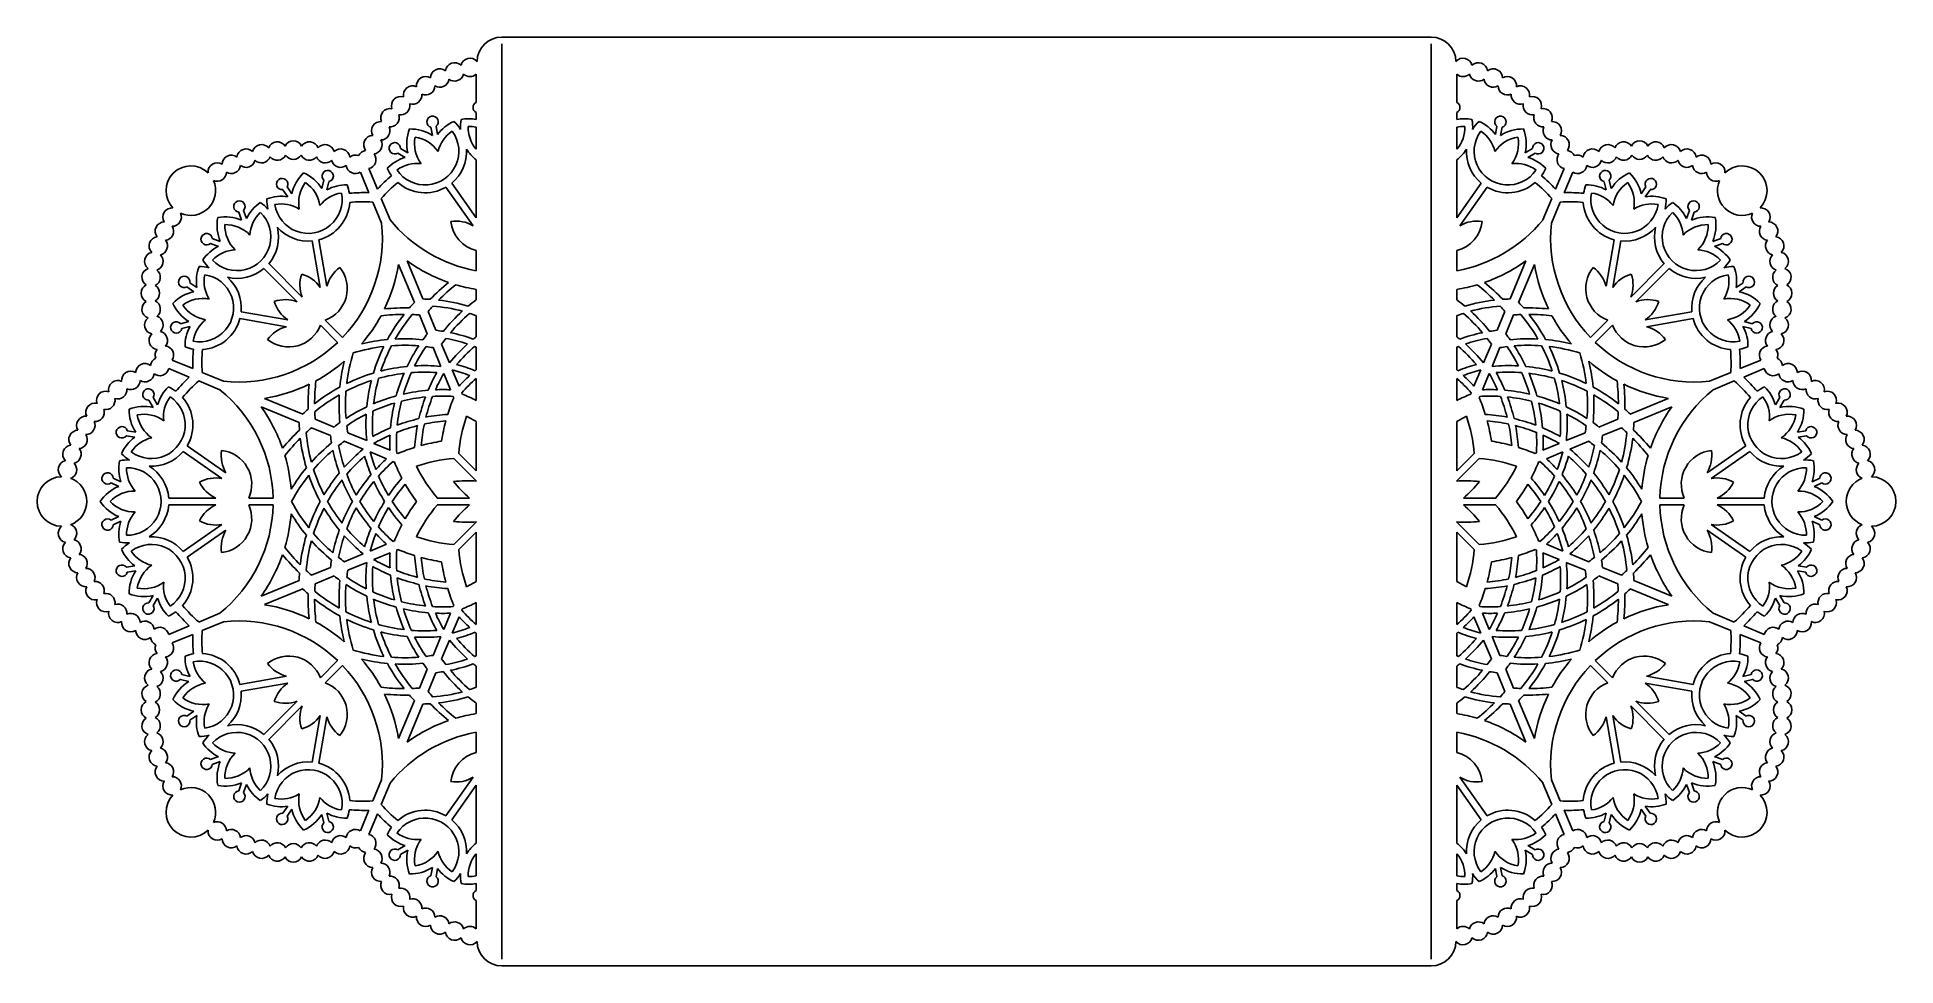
# Model space of a CAD drawing. Extents: x 41 to 331, y -141 to 4.
import ezdxf

# ---------------------------------------------------------------- set-up
doc = ezdxf.new("R2010")
doc.units = 0
doc.layers.get('0').update_dxf_attribs({"linetype": 'CONTINUOUS'})

msp = doc.modelspace()

# ---------------------------------------------------------------- linework, layer by layer
for p, q in [((113.1, 4.15), (258.1, 4.15)), ((113.1, 3.11), (113.1, -139.82)), ((258.1, 3.11), (258.1, -139.82)), ((109.1, -1.64), (109.1, -6.04)), ((262.1, -1.64), (262.1, -6.04)), ((109.1, -7.63), (109.1, -8.69)), ((262.1, -7.63), (262.1, -8.69)), ((102.28, -11.22), (102.04, -9.92)), ((103.07, -11.08), (102.83, -9.77)), ((109.1, -9.92), (109.1, -13.35)), ((262.1, -9.92), (262.1, -13.35)), ((268.12, -11.08), (268.36, -9.77)), ((268.91, -11.22), (269.15, -9.92)), ((98.02, -14.63), (96.87, -13.96)), ((98.42, -13.93), (97.28, -13.26)), ((272.77, -13.93), (273.92, -13.26)), ((273.17, -14.63), (274.32, -13.96)), ((92.35, -20.14), (91.02, -16.93)), ((92.34, -16.38), (93.67, -19.59)), ((109.1, -15.01), (109.1, -24.09)), ((262.1, -15.01), (262.1, -24.09)), ((278.85, -16.38), (277.52, -19.59)), ((278.84, -20.14), (280.18, -16.93)), ((79.68, -20.77), (78.93, -19.67)), ((80.35, -20.31), (79.59, -19.22)), ((84.99, -19.5), (85.33, -18.21)), ((85.77, -19.7), (86.1, -18.42)), ((104.38, -19.26), (108.63, -25.31)), ((105.27, -18.64), (109.1, -24.09)), ((265.92, -18.64), (262.1, -24.09)), ((266.81, -19.26), (262.56, -25.31)), ((285.42, -19.7), (285.09, -18.42)), ((286.2, -19.5), (285.86, -18.21)), ((290.85, -20.31), (291.6, -19.22)), ((291.51, -20.77), (292.26, -19.67)), ((72.5, -24.43), (72.04, -23.18)), ((73.26, -24.15), (72.79, -22.9)), ((94.32, -24.91), (92.95, -21.61)), ((94.28, -21.06), (95.65, -24.36)), ((276.91, -21.06), (275.54, -24.36)), ((276.87, -24.91), (278.24, -21.61)), ((297.93, -24.15), (298.4, -22.9)), ((298.69, -24.43), (299.15, -23.18)), ((68.89, -28.52), (67.64, -28.05)), ((69.17, -27.76), (67.92, -27.3)), ((83.48, -27.67), (84.75, -34.94)), ((84.54, -27.48), (85.81, -34.76)), ((286.65, -27.48), (285.38, -34.76)), ((287.71, -27.67), (286.44, -34.94)), ((302.02, -27.76), (303.27, -27.3)), ((302.3, -28.52), (303.55, -28.05)), ((76.72, -31.22), (81.93, -36.43)), ((99.45, -37.28), (96.99, -31.35)), ((98.32, -30.8), (100.77, -36.73)), ((109.1, -29.17), (109.1, -32.32)), ((262.1, -29.17), (262.1, -32.32)), ((272.87, -30.8), (270.42, -36.73)), ((271.74, -37.28), (274.2, -31.35)), ((294.47, -31.22), (289.26, -36.43)), ((65.51, -34.94), (64.41, -34.19)), ((75.96, -31.98), (81.17, -37.19)), ((295.23, -31.98), (290.02, -37.19)), ((305.68, -34.94), (306.78, -34.19)), ((65.05, -35.6), (63.96, -34.85)), ((109.1, -35.24), (109.1, -36.88)), ((262.1, -35.24), (262.1, -36.88)), ((306.14, -35.6), (307.23, -34.85)), ((64.24, -40.25), (62.95, -40.59)), ((72.22, -39.8), (79.5, -41.07)), ((72.41, -38.74), (79.68, -40.01)), ((85.55, -40.05), (88.25, -42.74)), ((101.47, -42.17), (100.25, -39.23)), ((101.58, -38.68), (102.8, -41.62)), ((109.1, -39.33), (109.1, -42.64)), ((262.1, -39.33), (262.1, -42.64)), ((269.61, -38.68), (268.39, -41.62)), ((269.72, -42.17), (270.94, -39.23)), ((285.64, -40.05), (282.94, -42.74)), ((298.78, -38.74), (291.51, -40.01)), ((298.97, -39.8), (291.69, -41.07)), ((306.95, -40.25), (308.24, -40.59)), ((64.44, -41.03), (63.16, -41.36)), ((84.79, -40.81), (87.48, -43.51)), ((286.4, -40.81), (283.71, -43.51)), ((306.75, -41.03), (308.03, -41.36)), ((61.67, -46.27), (64.88, -47.61)), ((103.58, -47.27), (102.37, -44.33)), ((103.69, -43.78), (104.91, -46.72)), ((109.1, -44.24), (109.1, -47.81)), ((262.1, -44.24), (262.1, -47.81)), ((267.5, -43.78), (266.28, -46.72)), ((267.61, -47.27), (268.82, -44.33)), ((309.52, -46.27), (306.31, -47.61)), ((64.33, -48.93), (61.12, -47.6)), ((66.35, -48.21), (69.65, -49.58)), ((105.09, -50.91), (104.03, -48.36)), ((105.36, -47.81), (106.42, -50.36)), ((109.1, -49.14), (109.1, -52.58)), ((262.1, -49.14), (262.1, -52.58)), ((265.83, -47.81), (264.77, -50.36)), ((266.1, -50.91), (267.16, -48.36)), ((304.84, -48.21), (301.54, -49.58)), ((306.86, -48.93), (310.07, -47.6)), ((59.37, -53.28), (58.7, -52.13)), ((69.1, -50.91), (65.8, -49.54)), ((105.61, -52.15), (105.52, -51.94)), ((106.85, -51.39), (106.93, -51.6)), ((264.34, -51.39), (264.26, -51.6)), ((265.58, -52.15), (265.67, -51.94)), ((302.09, -50.91), (305.39, -49.54)), ((311.82, -53.28), (312.49, -52.13)), ((58.67, -53.68), (58, -52.53)), ((81.47, -56.03), (75.54, -53.58)), ((76.09, -52.25), (82.02, -54.71)), ((295.1, -52.25), (289.17, -54.71)), ((289.72, -56.03), (295.65, -53.58)), ((312.52, -53.68), (313.19, -52.53)), ((55.97, -57.54), (54.66, -57.3)), ((86.36, -58.06), (83.42, -56.84)), ((83.97, -55.51), (86.91, -56.73)), ((89.07, -57.63), (92.01, -58.84)), ((109.1, -55.86), (109.1, -63.59)), ((262.1, -55.86), (262.1, -63.59)), ((282.12, -57.63), (279.18, -58.84)), ((287.22, -55.51), (284.28, -56.73)), ((284.83, -58.06), (287.77, -56.84)), ((315.23, -57.54), (316.53, -57.3)), ((55.82, -58.33), (54.51, -58.09)), ((63.38, -60.53), (69.43, -64.77)), ((64, -59.64), (70.05, -63.89)), ((91.46, -60.17), (88.52, -58.95)), ((95.1, -61.68), (92.55, -60.62)), ((93.1, -59.29), (95.65, -60.35)), ((96.68, -60.78), (96.89, -60.87)), ((106.36, -60.86), (109.1, -63.59)), ((264.83, -60.86), (262.1, -63.59)), ((274.51, -60.78), (274.3, -60.87)), ((278.09, -59.29), (275.54, -60.35)), ((276.09, -61.68), (278.64, -60.62)), ((279.73, -60.17), (282.67, -58.95)), ((307.19, -59.64), (301.14, -63.89)), ((307.81, -60.53), (301.76, -64.77)), ((315.37, -58.33), (316.68, -58.09)), ((96.34, -62.19), (96.13, -62.11)), ((105.6, -61.62), (109.15, -65.17)), ((265.59, -61.62), (262.04, -65.17)), ((274.85, -62.19), (275.06, -62.11)), ((53.33, -66), (52.12, -65.44)), ((53.67, -65.27), (52.46, -64.71)), ((317.52, -65.27), (318.73, -64.71)), ((317.86, -66), (319.07, -65.44)), ((61.12, -67.82), (68.48, -67.82)), ((61.12, -68.89), (68.48, -68.89)), ((73.6, -67.82), (77.42, -67.82)), ((73.6, -68.89), (77.42, -68.89)), ((103.03, -67.82), (108.06, -67.82)), ((103.03, -68.89), (108.06, -68.89)), ((268.16, -67.82), (263.13, -67.82)), ((268.16, -68.89), (263.13, -68.89)), ((297.59, -67.82), (293.77, -67.82)), ((297.59, -68.89), (293.77, -68.89)), ((310.07, -67.82), (302.71, -67.82)), ((310.07, -68.89), (302.71, -68.89)), ((53.33, -70.71), (52.12, -71.27)), ((53.67, -71.44), (52.46, -72)), ((63.38, -76.18), (69.43, -71.94)), ((105.6, -75.09), (109.15, -71.54)), ((265.59, -75.09), (262.04, -71.54)), ((307.81, -76.18), (301.76, -71.94)), ((317.52, -71.44), (318.73, -72)), ((317.86, -70.71), (319.07, -71.27)), ((64, -77.07), (70.05, -72.82)), ((92.55, -76.09), (95.1, -75.03)), ((96.13, -74.6), (96.34, -74.51)), ((106.36, -75.85), (109.1, -73.12)), ((109.1, -73.12), (109.1, -80.85)), ((264.83, -75.85), (262.1, -73.12)), ((262.1, -73.12), (262.1, -80.85)), ((275.06, -74.6), (274.85, -74.51)), ((278.64, -76.09), (276.09, -75.03)), ((307.19, -77.07), (301.14, -72.82)), ((88.52, -77.76), (91.46, -76.54)), ((92.01, -77.87), (89.07, -79.08)), ((95.65, -76.36), (93.1, -77.42)), ((96.89, -75.84), (96.68, -75.93)), ((274.3, -75.84), (274.51, -75.93)), ((275.54, -76.36), (278.09, -77.42)), ((279.18, -77.87), (282.12, -79.08)), ((282.67, -77.76), (279.73, -76.54)), ((55.82, -78.38), (54.51, -78.62)), ((55.97, -79.17), (54.66, -79.41)), ((75.54, -83.13), (81.47, -80.68)), ((83.42, -79.87), (86.36, -78.65)), ((86.91, -79.98), (83.97, -81.2)), ((284.28, -79.98), (287.22, -81.2)), ((287.77, -79.87), (284.83, -78.65)), ((295.65, -83.13), (289.72, -80.68)), ((315.23, -79.17), (316.53, -79.41)), ((315.37, -78.38), (316.68, -78.62)), ((58.67, -83.03), (58, -84.17)), ((59.37, -83.43), (58.7, -84.58)), ((82.02, -82), (76.09, -84.46)), ((289.17, -82), (295.1, -84.46)), ((311.82, -83.43), (312.49, -84.58)), ((312.52, -83.03), (313.19, -84.17)), ((65.8, -87.17), (69.1, -85.8)), ((104.03, -88.35), (105.09, -85.79)), ((106.42, -86.35), (105.36, -88.9)), ((105.52, -84.76), (105.61, -84.56)), ((106.93, -85.11), (106.85, -85.32)), ((109.1, -84.13), (109.1, -87.57)), ((262.1, -84.13), (262.1, -87.57)), ((264.26, -85.11), (264.34, -85.32)), ((264.77, -86.35), (265.83, -88.9)), ((265.67, -84.76), (265.58, -84.56)), ((267.16, -88.35), (266.1, -85.79)), ((305.39, -87.17), (302.09, -85.8)), ((61.12, -89.11), (64.33, -87.78)), ((64.88, -89.1), (61.67, -90.43)), ((69.65, -87.13), (66.35, -88.5)), ((102.37, -92.38), (103.58, -89.44)), ((109.1, -88.89), (109.1, -92.46)), ((262.1, -88.89), (262.1, -92.46)), ((268.82, -92.38), (267.61, -89.44)), ((301.54, -87.13), (304.84, -88.5)), ((306.31, -89.1), (309.52, -90.43)), ((310.07, -89.11), (306.86, -87.78)), ((104.91, -89.99), (103.69, -92.93)), ((266.28, -89.99), (267.5, -92.93)), ((64.44, -95.68), (63.16, -95.35)), ((72.22, -96.91), (79.5, -95.64)), ((84.79, -95.9), (87.48, -93.2)), ((85.55, -96.66), (88.25, -93.97)), ((100.25, -97.48), (101.47, -94.54)), ((102.8, -95.09), (101.58, -98.03)), ((109.1, -94.07), (109.1, -97.38)), ((262.1, -94.07), (262.1, -97.38)), ((268.39, -95.09), (269.61, -98.03)), ((270.94, -97.48), (269.72, -94.54)), ((285.64, -96.66), (282.94, -93.97)), ((286.4, -95.9), (283.71, -93.2)), ((298.97, -96.91), (291.69, -95.64)), ((306.75, -95.68), (308.03, -95.35)), ((64.24, -96.46), (62.95, -96.12)), ((72.41, -97.97), (79.68, -96.7)), ((298.78, -97.97), (291.51, -96.7)), ((306.95, -96.46), (308.24, -96.12)), ((65.05, -101.1), (63.96, -101.86)), ((75.96, -104.73), (81.17, -99.52)), ((76.72, -105.49), (81.93, -100.28)), ((96.99, -105.36), (99.45, -99.43)), ((100.77, -99.98), (98.32, -105.91)), ((109.1, -99.83), (109.1, -101.47)), ((262.1, -99.83), (262.1, -101.47)), ((270.42, -99.98), (272.87, -105.91)), ((274.2, -105.36), (271.74, -99.43)), ((294.47, -105.49), (289.26, -100.28)), ((295.23, -104.73), (290.02, -99.52)), ((306.14, -101.1), (307.23, -101.86)), ((65.51, -101.77), (64.41, -102.52)), ((83.48, -109.04), (84.75, -101.77)), ((84.54, -109.23), (85.81, -101.95)), ((109.1, -104.39), (109.1, -107.53)), ((262.1, -104.39), (262.1, -107.53)), ((286.65, -109.23), (285.38, -101.95)), ((287.71, -109.04), (286.44, -101.77)), ((305.68, -101.77), (306.78, -102.52)), ((68.89, -108.19), (67.64, -108.66)), ((69.17, -108.95), (67.92, -109.41)), ((302.02, -108.95), (303.27, -109.41)), ((302.3, -108.19), (303.55, -108.66)), ((72.5, -112.28), (72.04, -113.53)), ((73.26, -112.56), (72.79, -113.81)), ((92.95, -115.1), (94.32, -111.8)), ((95.65, -112.35), (94.28, -115.65)), ((104.38, -117.45), (108.63, -111.4)), ((105.27, -118.07), (109.1, -112.62)), ((109.1, -112.62), (109.1, -121.69)), ((265.92, -118.07), (262.1, -112.62)), ((262.1, -112.62), (262.1, -121.69)), ((266.81, -117.45), (262.56, -111.4)), ((275.54, -112.35), (276.91, -115.65)), ((278.24, -115.1), (276.87, -111.8)), ((297.93, -112.56), (298.4, -113.81)), ((298.69, -112.28), (299.15, -113.53)), ((79.68, -115.94), (78.93, -117.04)), ((291.51, -115.94), (292.26, -117.04)), ((80.35, -116.4), (79.59, -117.49)), ((84.99, -117.21), (85.33, -118.5)), ((85.77, -117.01), (86.1, -118.29)), ((91.02, -119.78), (92.35, -116.57)), ((93.67, -117.12), (92.34, -120.33)), ((277.52, -117.12), (278.85, -120.33)), ((280.18, -119.78), (278.84, -116.57)), ((285.42, -117.01), (285.09, -118.29)), ((286.2, -117.21), (285.86, -118.5)), ((290.85, -116.4), (291.6, -117.49)), ((98.02, -122.08), (96.87, -122.75)), ((98.42, -122.78), (97.28, -123.45)), ((109.1, -123.36), (109.1, -126.79)), ((262.1, -123.36), (262.1, -126.79)), ((272.77, -122.78), (273.92, -123.45)), ((273.17, -122.08), (274.32, -122.75)), ((102.28, -125.48), (102.04, -126.79)), ((103.07, -125.63), (102.83, -126.94)), ((268.12, -125.63), (268.36, -126.94)), ((268.91, -125.48), (269.15, -126.79)), ((109.1, -128.02), (109.1, -129.08)), ((262.1, -128.02), (262.1, -129.08)), ((109.1, -130.67), (109.1, -135.06)), ((262.1, -130.67), (262.1, -135.06)), ((113.1, -140.85), (258.1, -140.85))]:
    msp.add_line(p, q)
for centre, radius, start, end in [((113.1, 0.28), 3.87, 90, 179.0239), ((258.1, 0.28), 3.87, 0.9761, 90), ((105.72, -1.28), 1.44, 45.5185, 173.0529), ((108.13, -0.58), 1.44, 40.0291, 166.6243), ((263.06, -0.58), 1.44, 13.3757, 139.9709), ((265.47, -1.28), 1.44, 6.9471, 134.4815), ((101.22, -3.44), 1.44, 58.3757, 185.91), ((103.41, -2.23), 1.44, 51.9471, 179.4815), ((103.41, -2.23), 1.44, 238.3757, 353.0529), ((105.72, -1.28), 1.44, 231.9471, 346.6243), ((108.13, -0.58), 1.44, 225.5185, 312.3615), ((263.06, -0.58), 1.44, 227.6385, 314.4815), ((265.47, -1.28), 1.44, 193.3757, 308.0529), ((267.78, -2.23), 1.44, 186.9471, 301.6243), ((267.78, -2.23), 1.44, 0.5185, 128.0529), ((269.98, -3.44), 1.44, 354.09, 121.6243), ((97.31, -6.56), 1.44, 71.2328, 198.7672), ((99.17, -4.89), 1.44, 64.8043, 192.3386), ((99.17, -4.89), 1.44, 251.2328, 5.91), ((101.22, -3.44), 1.44, 244.8043, 359.4815), ((269.98, -3.44), 1.44, 180.5185, 295.1957), ((272.02, -4.89), 1.44, 174.09, 288.7672), ((272.02, -4.89), 1.44, 347.6614, 115.1957), ((273.88, -6.56), 1.44, 341.2328, 108.7672), ((95.64, -8.43), 1.44, 77.6614, 205.1957), ((95.64, -8.43), 1.44, 264.09, 18.7672), ((97.31, -6.56), 1.44, 257.6614, 12.3386), ((102.29, -9.07), 0.885, 307.4905, 253.4068), ((107.95, -15.07), 6.48, 79.8128, 100.8204), ((109.49, -6.83), 0.885, 116.4625, 243.5375), ((261.7, -6.83), 0.885, 296.4625, 63.5375), ((263.24, -15.07), 6.48, 79.1796, 100.1872), ((268.9, -9.07), 0.885, 286.5932, 232.5095), ((273.88, -6.56), 1.44, 167.6614, 282.3386), ((275.55, -8.43), 1.44, 161.2328, 275.91), ((275.55, -8.43), 1.44, 334.8043, 102.3386), ((92.98, -12.66), 1.44, 90.5185, 218.0529), ((94.19, -10.47), 1.44, 84.09, 211.6243), ((94.19, -10.47), 1.44, 270.5185, 25.1957), ((101.12, -13.67), 5.27, 213.7521, 36.4022), ((104.74, -12.49), 6.48, 159.2568, 192.8505), ((98.78, -16.67), 6.48, 57.3039, 90.8976), ((104.74, -12.49), 5.27, 168.7521, 216.1983), ((98.78, -16.67), 5.27, 33.956, 81.4022), ((108.28, -14.92), 6.48, 114.2568, 143.5934), ((108.28, -14.92), 5.27, 123.7521, 166.9412), ((101.12, -13.67), 6.48, 31.6813, 45.8976), ((113.1, -9.92), 6.48, 169.1796, 183.0598), ((113.1, -9.92), 5.27, 178.675, 220.6061), ((107.95, -15.07), 5.27, 77.4433, 91.3251), ((258.1, -9.92), 5.27, 319.3939, 1.325), ((263.24, -15.07), 5.27, 88.6749, 102.5567), ((258.1, -9.92), 6.48, 356.9402, 10.8204), ((270.07, -13.67), 6.48, 134.1024, 148.3187), ((270.07, -13.67), 5.27, 143.5978, 326.2479), ((262.91, -14.92), 6.48, 36.4066, 65.7432), ((262.91, -14.92), 5.27, 13.0588, 56.2479), ((272.41, -16.67), 5.27, 98.5978, 146.044), ((272.41, -16.67), 6.48, 89.1024, 122.6961), ((266.45, -12.49), 5.27, 323.8017, 11.2479), ((266.45, -12.49), 6.48, 347.1495, 20.7432), ((277, -10.47), 1.44, 154.8043, 269.4815), ((277, -10.47), 1.44, 328.3757, 95.91), ((278.21, -12.66), 1.44, 321.9471, 89.4815), ((70.88, -15.71), 1.44, 51.9471, 179.4815), ((73.19, -14.75), 1.44, 45.5185, 173.0529), ((75.6, -14.06), 1.44, 39.09, 166.6243), ((78.07, -13.64), 1.44, 32.6614, 160.1957), ((78.07, -13.64), 1.44, 219.09, 333.7672), ((80.57, -13.5), 1.44, 26.2328, 153.7672), ((80.57, -13.5), 1.44, 212.6614, 327.3386), ((83.07, -13.64), 1.44, 206.2328, 320.91), ((83.07, -13.64), 1.44, 19.8043, 147.3386), ((85.53, -14.06), 1.44, 13.3757, 140.91), ((87.94, -14.75), 1.44, 6.9471, 134.4815), ((90.25, -15.71), 1.44, 70.8866, 128.0529), ((92.02, -14.98), 1.44, 96.9471, 154.1134), ((92.02, -14.98), 1.44, 283.055, 38.0529), ((92.98, -12.66), 1.44, 276.9471, 31.6243), ((96.39, -13.21), 0.885, 356.7476, 302.6639), ((101.12, -13.67), 6.48, 309.8526, 3.0598), ((113.1, -9.92), 6.48, 211.6813, 231.8571), ((258.1, -9.92), 6.48, 308.1429, 328.3187), ((270.07, -13.67), 6.48, 176.9402, 230.1474), ((274.8, -13.21), 0.885, 237.3361, 183.2524), ((278.21, -12.66), 1.44, 148.3757, 263.0529), ((279.17, -14.98), 1.44, 141.9471, 256.945), ((279.17, -14.98), 1.44, 25.8866, 83.0529), ((280.94, -15.71), 1.44, 51.9471, 109.1134), ((283.25, -14.75), 1.44, 45.5185, 173.0529), ((285.66, -14.06), 1.44, 39.09, 166.6243), ((288.12, -13.64), 1.44, 32.6614, 160.1957), ((288.12, -13.64), 1.44, 219.09, 333.7672), ((290.62, -13.5), 1.44, 26.2328, 153.7672), ((290.62, -13.5), 1.44, 212.6614, 327.3386), ((293.12, -13.64), 1.44, 206.2328, 320.91), ((293.12, -13.64), 1.44, 19.8043, 147.3386), ((295.59, -14.06), 1.44, 13.3757, 140.91), ((298, -14.75), 1.44, 6.9471, 134.4815), ((300.31, -15.71), 1.44, 0.5185, 128.0529), ((64.57, -19.82), 3.87, 45.9761, 224.0239), ((68.69, -16.92), 1.44, 58.3757, 184.9709), ((68.69, -16.92), 1.44, 245.416, 359.4815), ((70.88, -15.71), 1.44, 238.3757, 353.0529), ((73.19, -14.75), 1.44, 231.9471, 346.6243), ((75.6, -14.06), 1.44, 225.5185, 340.1957), ((86.67, -21.69), 6.48, 134.1024, 167.6961), ((79.51, -22.94), 6.48, 32.1495, 65.7432), ((85.53, -14.06), 1.44, 199.8043, 314.4815), ((85.92, -17.55), 0.885, 282.3361, 228.2524), ((87.94, -14.75), 1.44, 193.3757, 308.0529), ((90.25, -15.71), 1.44, 186.9471, 301.945), ((99.86, -20.84), 6.48, 106.561, 135.8976), ((101.12, -13.67), 6.48, 204.2568, 216.1341), ((99.86, -20.84), 5.27, 83.2131, 126.4023), ((271.33, -20.84), 5.27, 53.5977, 96.7869), ((271.33, -20.84), 6.48, 44.1024, 73.439), ((270.07, -13.67), 6.48, 323.8659, 335.7432), ((280.94, -15.71), 1.44, 238.055, 353.0529), ((283.25, -14.75), 1.44, 231.9471, 346.6243), ((285.27, -17.55), 0.885, 311.7476, 257.6639), ((285.66, -14.06), 1.44, 225.5185, 340.1957), ((291.69, -22.94), 6.48, 114.2568, 147.8505), ((284.52, -21.69), 6.48, 12.3039, 45.8976), ((295.59, -14.06), 1.44, 199.8043, 314.4815), ((298, -14.75), 1.44, 193.3757, 308.0529), ((300.31, -15.71), 1.44, 186.9471, 301.6243), ((302.5, -16.92), 1.44, 180.5185, 294.584), ((302.5, -16.92), 1.44, 355.0291, 121.6243), ((306.63, -19.82), 3.87, 315.9761, 134.0239), ((64.57, -19.82), 3.87, 245.5892, 24.4108), ((82.9, -21.22), 5.27, 188.5978, 11.2479), ((78.81, -18.79), 0.885, 331.5932, 277.5095), ((86.67, -21.69), 5.27, 143.5978, 191.044), ((79.51, -22.94), 5.27, 8.8017, 56.2479), ((88.85, -25.4), 5.27, 98.5977, 141.7869), ((88.85, -25.4), 6.48, 89.1024, 118.439), ((82.9, -21.22), 6.48, 8.8659, 20.7432), ((91.49, -46.75), 26.62, 88.1581, 94.7294), ((113.1, -37.8), 26.62, 130.2706, 136.8419), ((113.1, -37.8), 25.19, 130.1425, 138.3306), ((101.12, -13.67), 6.48, 228.8904, 300.3018), ((270.07, -13.67), 6.48, 239.6982, 311.1096), ((258.1, -37.8), 25.19, 41.6694, 49.8575), ((258.1, -37.8), 26.62, 43.1581, 49.7294), ((279.7, -46.75), 26.62, 85.2706, 91.8419), ((288.29, -21.22), 6.48, 159.2568, 171.1341), ((282.34, -25.4), 6.48, 61.561, 90.8976), ((288.29, -21.22), 5.27, 168.7521, 351.4022), ((282.34, -25.4), 5.27, 38.2131, 81.4023), ((291.69, -22.94), 5.27, 123.7521, 171.1983), ((284.52, -21.69), 5.27, 348.956, 36.4022), ((292.38, -18.79), 0.885, 262.4905, 208.4068), ((306.63, -19.82), 3.87, 155.5892, 294.4108), ((61.66, -23.95), 1.44, 85.0291, 211.6243), ((72.14, -22.3), 0.885, 317.4133, 263.3296), ((79.05, -27.04), 6.48, 124.1796, 153.5162), ((71.78, -27.04), 6.48, 41.9402, 55.8204), ((78.71, -27.17), 6.48, 81.4066, 110.7432), ((82.9, -21.22), 6.48, 179.1024, 193.3187), ((78.71, -27.17), 5.27, 58.0588, 101.2479), ((82.9, -21.22), 6.48, 284.6982, 356.1096), ((91.49, -46.75), 25.19, 86.6694, 94.8575), ((279.7, -46.75), 25.19, 85.1425, 93.3306), ((288.29, -21.22), 6.48, 183.8904, 255.3018), ((292.48, -27.17), 5.27, 78.7521, 121.9412), ((292.48, -27.17), 6.48, 69.2568, 98.5934), ((288.29, -21.22), 6.48, 346.6813, 0.8976), ((299.41, -27.04), 6.48, 124.1796, 138.0598), ((292.14, -27.04), 6.48, 26.4838, 55.8204), ((299.05, -22.3), 0.885, 276.6704, 222.5867), ((309.53, -23.95), 1.44, 328.3757, 94.9709), ((60.45, -26.14), 1.44, 90.5185, 218.0529), ((60.45, -26.14), 1.44, 276.9471, 31.6243), ((61.66, -23.95), 1.44, 270.5185, 24.584), ((71.78, -27.04), 5.27, 223.675, 46.325), ((75.14, -25.25), 6.48, 169.1796, 202.7733), ((69.99, -30.4), 6.48, 67.2267, 100.8204), ((75.14, -25.25), 5.27, 178.6749, 226.1212), ((69.99, -30.4), 5.27, 43.8789, 91.325), ((79.05, -27.04), 5.27, 133.6749, 176.864), ((71.78, -27.04), 6.48, 319.7754, 13.3187), ((82.9, -21.22), 6.48, 221.9402, 275.1474), ((72, -27.26), 22.45, 316.3763, 5.9987), ((113.1, -10.23), 22.45, 219.0013, 259.7354), ((105.95, -29.84), 5.27, 59.428, 98.9042), ((110.37, -24.06), 5.27, 186.2541, 255.9742), ((258.1, -10.23), 22.45, 280.2646, 320.9987), ((260.82, -24.06), 5.27, 284.0258, 353.7459), ((265.24, -29.84), 5.27, 81.0958, 120.572), ((299.19, -27.26), 22.45, 174.0013, 223.6237), ((288.29, -21.22), 6.48, 264.8526, 318.0598), ((299.41, -27.04), 6.48, 166.6813, 220.2246), ((299.41, -27.04), 5.27, 133.675, 316.325), ((292.14, -27.04), 5.27, 3.136, 46.3251), ((301.2, -30.4), 5.27, 88.675, 136.1211), ((301.2, -30.4), 6.48, 79.1796, 112.7733), ((296.05, -25.25), 5.27, 313.8788, 1.3251), ((296.05, -25.25), 6.48, 337.2267, 10.8204), ((309.53, -23.95), 1.44, 155.416, 269.4815), ((310.74, -26.14), 1.44, 148.3757, 263.0529), ((310.74, -26.14), 1.44, 321.9471, 89.4815), ((59.49, -28.45), 1.44, 96.9471, 224.4815), ((59.49, -28.45), 1.44, 283.3757, 38.0529), ((67.04, -27.4), 0.885, 6.6704, 312.5867), ((71.78, -34.31), 6.48, 116.4838, 145.8204), ((299.41, -34.31), 6.48, 34.1796, 63.5162), ((304.15, -27.4), 0.885, 227.4133, 173.3296), ((311.7, -28.45), 1.44, 141.9471, 256.6243), ((311.7, -28.45), 1.44, 315.5185, 83.0529), ((58.8, -30.86), 1.44, 103.3757, 230.91), ((58.8, -30.86), 1.44, 289.8043, 44.4815), ((71.91, -33.97), 6.48, 159.2568, 188.5934), ((65.96, -38.16), 6.48, 76.6813, 90.8976), ((71.78, -27.04), 6.48, 214.1796, 228.0598), ((71.78, -34.31), 5.27, 93.1359, 136.3251), ((83.7, -35.11), 5.27, 290.5116, 38.7459), ((90.92, -36.07), 5.27, 126.0958, 165.572), ((72, -27.26), 25.32, 334.1916, 350.7046), ((113.1, -10.23), 25.32, 234.2954, 250.8084), ((258.1, -10.23), 25.32, 289.1916, 305.7046), ((299.19, -27.26), 25.32, 189.2954, 205.8084), ((287.49, -35.11), 5.27, 141.2541, 249.4884), ((280.28, -36.07), 5.27, 14.428, 53.9042), ((299.41, -34.31), 5.27, 43.6749, 86.8641), ((299.41, -27.04), 6.48, 311.9402, 325.8204), ((305.23, -38.16), 6.48, 89.1024, 103.3187), ((299.28, -33.97), 6.48, 351.4066, 20.7432), ((312.39, -30.86), 1.44, 135.5185, 250.1957), ((312.39, -30.86), 1.44, 309.09, 76.6243), ((58.24, -35.83), 1.44, 116.2328, 243.7672), ((58.38, -33.33), 1.44, 109.8043, 237.3386), ((58.38, -33.33), 1.44, 296.2328, 50.91), ((58.24, -35.83), 1.44, 302.6614, 57.3386), ((63.53, -34.07), 0.885, 352.4905, 298.4068), ((65.96, -38.16), 5.27, 258.7521, 81.4022), ((71.91, -33.97), 5.27, 168.7521, 211.9412), ((71.78, -27.04), 6.48, 256.6813, 310.2246), ((65.96, -38.16), 6.48, 354.8526, 48.0598), ((86.86, -34.56), 5.27, 161.0998, 200.7545), ((80.4, -37.91), 5.27, 34.2736, 73.7499), ((125.76, -59.53), 32.94, 129.5976, 136.3357), ((125.76, -59.53), 31.93, 128.4363, 134.8938), ((113.1, -10.23), 25.32, 253.5285, 260.9115), ((258.1, -10.23), 25.32, 279.0885, 286.4715), ((245.43, -59.53), 31.93, 45.1062, 51.5637), ((245.43, -59.53), 32.94, 43.6643, 50.4024), ((290.79, -37.91), 5.27, 106.2501, 145.7264), ((284.33, -34.56), 5.27, 339.2455, 18.9002), ((299.41, -27.04), 6.48, 229.7754, 283.3187), ((305.23, -38.16), 6.48, 131.9402, 185.1474), ((305.23, -38.16), 5.27, 98.5978, 281.2479), ((299.28, -33.97), 5.27, 328.0588, 11.2479), ((307.66, -34.07), 0.885, 241.5932, 187.5095), ((312.81, -33.33), 1.44, 129.09, 243.7672), ((312.95, -35.83), 1.44, 122.6614, 237.3386), ((312.81, -33.33), 1.44, 302.6614, 70.1957), ((312.95, -35.83), 1.44, 296.2328, 63.7672), ((58.38, -38.33), 1.44, 122.6614, 250.1957), ((58.38, -38.33), 1.44, 309.09, 63.7672), ((66.43, -41.93), 6.48, 102.3039, 135.8976), ((67.69, -34.76), 6.48, 204.2568, 237.8505), ((66.43, -41.93), 5.27, 78.956, 126.4022), ((67.69, -34.76), 5.27, 213.7521, 261.1983), ((79.3, -42.11), 5.27, 69.2455, 108.9002), ((82.65, -35.66), 5.27, 196.2501, 235.7264), ((119.51, -56.26), 27.62, 136.5808, 138.9978), ((100.01, -64.34), 27.62, 86.0022, 88.4192), ((100.01, -64.34), 27.62, 73.519, 83.3136), ((125.76, -59.53), 28.12, 126.3549, 129.5802), ((245.43, -59.53), 28.12, 50.4198, 53.6451), ((271.18, -64.34), 27.62, 96.6864, 106.481), ((271.18, -64.34), 27.62, 91.5808, 93.9978), ((251.69, -56.26), 27.62, 41.0022, 43.4192), ((291.89, -42.11), 5.27, 71.0998, 110.7545), ((288.54, -35.66), 5.27, 304.2736, 343.7499), ((304.76, -41.93), 5.27, 53.5978, 101.044), ((303.51, -34.76), 5.27, 278.8017, 326.2479), ((304.76, -41.93), 6.48, 44.1024, 77.6961), ((303.51, -34.76), 6.48, 302.1495, 335.7432), ((312.81, -38.33), 1.44, 116.2328, 230.91), ((312.81, -38.33), 1.44, 289.8043, 57.3386), ((58.8, -40.79), 1.44, 129.09, 256.6243), ((58.8, -40.79), 1.44, 315.5185, 70.1957), ((62.29, -41.17), 0.885, 41.7476, 347.6639), ((70.14, -44.11), 5.27, 128.2131, 171.4023), ((65.96, -38.16), 6.48, 273.8904, 345.3018), ((72, -27.26), 25.32, 319.3313, 331.4715), ((97.9, -71.07), 31.93, 90.1062, 96.5637), ((97.9, -71.07), 32.94, 88.6643, 95.4024), ((119.51, -56.26), 27.62, 141.6864, 151.481), ((119.51, -56.26), 26.61, 140.0184, 150.0781), ((97.9, -71.07), 31.93, 85.7665, 87.8111), ((125.76, -59.53), 31.93, 137.1889, 139.2335), ((100.01, -64.34), 26.61, 74.9219, 84.9816), ((125.76, -59.53), 28.12, 132.037, 140.8877), ((125.76, -59.53), 27.11, 130.7189, 139.7274), ((100.01, -64.34), 26.61, 70.0428, 72.3592), ((271.18, -64.34), 26.61, 107.6408, 109.9572), ((245.43, -59.53), 27.11, 40.2726, 49.2811), ((271.18, -64.34), 26.61, 95.0184, 105.0781), ((245.43, -59.53), 28.12, 39.1123, 47.963), ((245.43, -59.53), 31.93, 40.7665, 42.8111), ((273.29, -71.07), 31.93, 92.1889, 94.2335), ((251.69, -56.26), 26.61, 29.9219, 39.9816), ((273.29, -71.07), 32.94, 84.5976, 91.3357), ((251.69, -56.26), 27.62, 28.519, 38.3136), ((273.29, -71.07), 31.93, 83.4363, 89.8938), ((299.19, -27.26), 25.32, 208.5285, 220.6687), ((305.23, -38.16), 6.48, 194.6982, 266.1096), ((301.05, -44.11), 5.27, 8.5977, 51.7869), ((308.9, -41.17), 0.885, 192.3361, 138.2524), ((312.39, -40.79), 1.44, 109.8043, 224.4815), ((312.39, -40.79), 1.44, 283.3757, 50.91), ((59.49, -43.2), 1.44, 135.5185, 263.0529), ((59.49, -43.2), 1.44, 321.9471, 76.6243), ((70.14, -44.11), 6.48, 151.561, 180.8976), ((79.85, -38.96), 5.27, 231.2541, 339.4884), ((80.81, -46.17), 5.27, 104.428, 143.9042), ((97.9, -71.07), 28.12, 95.4198, 103.7651), ((97.9, -71.07), 28.12, 84.1123, 92.963), ((123.25, -59.16), 27.62, 142.0368, 144.4369), ((99.42, -69.03), 27.62, 80.5631, 82.9632), ((125.76, -59.53), 27.11, 142.1319, 144.4889), ((99.42, -69.03), 26.61, 71.7372, 79.2958), ((99.42, -69.03), 27.62, 70.4852, 78.1742), ((126.18, -64.34), 27.62, 128.2114, 129.4155), ((245.01, -64.34), 27.62, 50.5845, 51.7886), ((271.77, -69.03), 27.62, 101.8258, 109.5148), ((271.77, -69.03), 26.61, 100.7042, 108.2628), ((245.43, -59.53), 27.11, 35.5111, 37.8681), ((271.77, -69.03), 27.62, 97.0368, 99.4369), ((247.95, -59.16), 27.62, 35.5631, 37.9632), ((273.29, -71.07), 28.12, 87.037, 95.8877), ((273.29, -71.07), 28.12, 76.2349, 84.5802), ((291.34, -38.96), 5.27, 200.5116, 308.7459), ((290.38, -46.17), 5.27, 36.0958, 75.572), ((301.05, -44.11), 6.48, 359.1024, 28.439), ((311.7, -43.2), 1.44, 103.3757, 218.0529), ((311.7, -43.2), 1.44, 276.9471, 44.4815), ((59.72, -47.28), 1.44, 115.8866, 173.0529), ((60.45, -45.51), 1.44, 141.9471, 199.1134), ((60.45, -45.51), 1.44, 328.055, 83.0529), ((65.96, -38.16), 6.48, 249.2568, 261.1341), ((91.49, -46.75), 26.62, 175.2706, 181.8419), ((91.49, -46.75), 25.19, 175.1425, 183.3306), ((72, -27.26), 22.45, 264.0013, 313.6237), ((115.81, -53.16), 27.11, 162.8565, 173.2047), ((97.9, -71.07), 27.11, 96.7953, 107.1435), ((119.51, -56.26), 27.62, 153.9815, 163.2762), ((119.51, -56.26), 26.61, 152.6408, 161.9008), ((97.9, -71.07), 27.11, 85.2726, 94.2811), ((123.25, -59.16), 27.62, 146.8258, 154.5148), ((123.25, -59.16), 26.61, 145.7042, 153.2628), ((97.9, -71.07), 27.11, 80.5111, 82.8681), ((126.18, -64.34), 27.62, 131.8386, 140.3592), ((126.18, -64.34), 26.61, 130.6474, 139.1925), ((99.42, -69.03), 26.61, 68.6737, 69.2533), ((271.77, -69.03), 26.61, 110.7467, 111.3263), ((245.01, -64.34), 26.61, 40.8075, 49.3526), ((245.01, -64.34), 27.62, 39.6408, 48.1614), ((273.29, -71.07), 27.11, 97.1319, 99.4889), ((247.95, -59.16), 26.61, 26.7372, 34.2958), ((273.29, -71.07), 27.11, 85.7189, 94.7274), ((247.95, -59.16), 27.62, 25.4852, 33.1742), ((251.69, -56.26), 26.61, 18.0992, 27.3592), ((251.69, -56.26), 27.62, 16.7238, 26.0185), ((273.29, -71.07), 27.11, 72.8565, 83.2047), ((255.38, -53.16), 27.11, 6.7953, 17.1435), ((299.19, -27.26), 22.45, 226.3763, 275.9987), ((279.7, -46.75), 25.19, 356.6694, 4.8575), ((305.23, -38.16), 6.48, 278.8659, 290.7432), ((279.7, -46.75), 26.62, 358.1581, 4.7294), ((310.74, -45.51), 1.44, 96.9471, 211.945), ((310.74, -45.51), 1.44, 340.8866, 38.0529), ((311.47, -47.28), 1.44, 6.9471, 64.1134), ((55.21, -49.45), 1.44, 58.3757, 185.91), ((57.4, -48.24), 1.44, 51.9471, 179.4815), ((57.4, -48.24), 1.44, 238.3757, 353.0529), ((59.72, -47.28), 1.44, 231.9471, 346.945), ((82.54, -68.35), 26.62, 133.1581, 139.7294), ((72, -27.26), 25.32, 298.5285, 310.6687), ((115.81, -53.16), 28.12, 166.2349, 174.5802), ((101, -74.76), 27.62, 106.7238, 116.0185), ((119.51, -56.26), 26.61, 164.4484, 173.1635), ((101, -74.76), 26.61, 96.8365, 105.5516), ((101, -74.76), 27.62, 95.5845, 104.2371), ((123.25, -59.16), 27.62, 156.9379, 164.6874), ((123.25, -59.16), 26.61, 155.7467, 163.4578), ((101, -74.76), 26.61, 85.8075, 94.3526), ((101, -74.76), 27.62, 84.6408, 93.1614), ((127.05, -61.71), 27.62, 150.7634, 157.1375), ((127.05, -61.71), 26.61, 149.8676, 156.0532), ((98.53, -73.52), 26.61, 68.9468, 75.1324), ((98.53, -73.52), 27.62, 67.8625, 74.2366), ((126.77, -69.03), 27.62, 132.5624, 137.4706), ((126.77, -69.03), 26.61, 131.6303, 138.4839), ((126.77, -69.03), 27.62, 129.8001, 130.2185), ((244.42, -69.03), 27.62, 49.7815, 50.1999), ((244.42, -69.03), 26.61, 41.5161, 48.3697), ((272.66, -73.52), 27.62, 105.7634, 112.1375), ((272.66, -73.52), 26.61, 104.8676, 111.0532), ((244.42, -69.03), 27.62, 42.5294, 47.4376), ((244.14, -61.71), 26.61, 23.9468, 30.1324), ((270.19, -74.76), 27.62, 86.8386, 95.3592), ((270.19, -74.76), 26.61, 85.6474, 94.1925), ((244.14, -61.71), 27.62, 22.8625, 29.2366), ((247.95, -59.16), 26.61, 16.5422, 24.2533), ((270.19, -74.76), 27.62, 75.7629, 84.4155), ((247.95, -59.16), 27.62, 15.3126, 23.0621), ((270.19, -74.76), 26.61, 74.4484, 83.1635), ((251.69, -56.26), 26.61, 6.8365, 15.5516), ((270.19, -74.76), 27.62, 63.9815, 73.2762), ((255.38, -53.16), 28.12, 5.4198, 13.7651), ((299.19, -27.26), 25.32, 229.3313, 241.4715), ((288.65, -68.35), 26.62, 40.2706, 46.8419), ((311.47, -47.28), 1.44, 193.055, 308.0529), ((313.79, -48.24), 1.44, 186.9471, 301.6243), ((313.79, -48.24), 1.44, 0.5185, 128.0529), ((315.98, -49.45), 1.44, 354.09, 121.6243), ((51.3, -52.57), 1.44, 71.2328, 198.7672), ((53.17, -50.9), 1.44, 64.8043, 192.3386), ((53.17, -50.9), 1.44, 251.2328, 5.91), ((55.21, -49.45), 1.44, 244.8043, 359.4815), ((58.41, -56.38), 5.27, 233.5978, 56.2479), ((57.95, -51.65), 0.885, 327.3361, 273.2524), ((65.58, -55.12), 6.48, 134.1024, 163.439), ((65.58, -55.12), 5.27, 143.5977, 186.7869), ((58.41, -56.38), 6.48, 53.8659, 65.7432), ((82.54, -68.35), 25.19, 131.6694, 139.8575), ((58.41, -56.38), 6.48, 329.6982, 41.1096), ((54.97, -68.35), 22.45, 1.3763, 50.9987), ((72, -27.26), 25.32, 279.2954, 295.8084), ((115.81, -53.16), 32.94, 174.5976, 181.3357), ((115.81, -53.16), 31.93, 173.4363, 179.8938), ((101, -74.76), 27.62, 118.519, 128.3136), ((101, -74.76), 26.61, 119.9219, 129.9816), ((115.81, -53.16), 28.12, 177.037, 185.8877), ((115.81, -53.16), 27.11, 175.7189, 184.7274), ((101, -74.76), 26.61, 108.0992, 117.3592), ((119.51, -56.26), 27.62, 165.7629, 174.4155), ((103.9, -78.5), 27.62, 105.3126, 113.0621), ((103.9, -78.5), 26.61, 95.8658, 104.0694), ((103.9, -78.5), 27.62, 94.7815, 102.9006), ((127.05, -61.71), 27.62, 159.4813, 166.821), ((127.05, -61.71), 26.61, 158.4581, 165.7969), ((103.9, -78.5), 26.61, 86.5161, 93.4609), ((103.9, -78.5), 27.62, 87.5294, 92.4376), ((131.01, -62.98), 27.62, 156.9199, 162.6611), ((96.63, -77.22), 27.62, 63.1575, 68.0801), ((274.57, -77.22), 27.62, 111.9199, 116.8425), ((240.18, -62.98), 27.62, 17.3389, 23.0801), ((267.29, -78.5), 26.61, 86.5391, 93.4839), ((267.29, -78.5), 27.62, 87.5624, 92.4706), ((244.14, -61.71), 26.61, 14.2031, 21.5419), ((267.29, -78.5), 27.62, 77.0994, 85.2185), ((267.29, -78.5), 26.61, 75.9306, 84.1342), ((244.14, -61.71), 27.62, 13.179, 20.5187), ((267.29, -78.5), 27.62, 66.9379, 74.6874), ((251.69, -56.26), 27.62, 5.5845, 14.2371), ((270.19, -74.76), 26.61, 62.6408, 71.9008), ((255.38, -53.16), 27.11, 355.2726, 4.2811), ((255.38, -53.16), 28.12, 354.1123, 2.963), ((270.19, -74.76), 27.62, 51.6864, 61.481), ((270.19, -74.76), 26.61, 50.0184, 60.0781), ((255.38, -53.16), 31.93, 0.1062, 6.5637), ((255.38, -53.16), 32.94, 358.6643, 5.4024), ((299.19, -27.26), 25.32, 244.1916, 260.7046), ((316.22, -68.35), 22.45, 129.0013, 178.6237), ((288.65, -68.35), 25.19, 40.1425, 48.3306), ((312.78, -56.38), 6.48, 138.8904, 210.3018), ((312.78, -56.38), 5.27, 123.7521, 306.4022), ((312.78, -56.38), 6.48, 114.2568, 126.1341), ((305.61, -55.12), 5.27, 353.2131, 36.4023), ((305.61, -55.12), 6.48, 16.561, 45.8976), ((313.24, -51.65), 0.885, 266.7476, 212.6639), ((315.98, -49.45), 1.44, 180.5185, 295.1957), ((318.02, -50.9), 1.44, 174.09, 288.7672), ((318.02, -50.9), 1.44, 347.6614, 115.1957), ((319.89, -52.57), 1.44, 341.2328, 108.7672), ((48.19, -56.47), 1.44, 84.09, 211.6243), ((49.63, -54.43), 1.44, 77.6614, 205.1957), ((49.63, -54.43), 1.44, 264.09, 18.7672), ((51.3, -52.57), 1.44, 257.6614, 12.3386), ((57.23, -60), 6.48, 77.1495, 110.7432), ((61.42, -54.04), 6.48, 179.1024, 212.6961), ((57.23, -60), 5.27, 53.8017, 101.2479), ((61.42, -54.04), 5.27, 188.5978, 236.044), ((54.97, -68.35), 25.32, 19.1916, 35.7046), ((101, -74.76), 27.62, 131.0022, 133.4192), ((115.81, -53.16), 31.93, 182.1889, 184.2335), ((103.9, -78.5), 27.62, 115.4852, 123.1742), ((103.9, -78.5), 26.61, 116.7372, 124.2958), ((119.51, -56.26), 27.62, 176.8386, 185.3592), ((119.51, -56.26), 26.61, 175.6474, 184.1925), ((103.9, -78.5), 26.61, 106.5422, 114.2533), ((123.25, -59.16), 27.62, 167.0994, 175.2185), ((123.25, -59.16), 26.61, 165.9306, 174.1342), ((106.45, -82.31), 27.62, 93.7452, 100.8614), ((131.01, -62.98), 24.74, 161.2816, 175.0836), ((96.63, -77.22), 24.74, 59.7337, 63.7184), ((274.57, -77.22), 24.74, 116.2816, 120.2663), ((240.18, -62.98), 24.74, 4.9164, 18.7184), ((264.74, -82.31), 27.62, 79.1386, 86.2548), ((247.95, -59.16), 26.61, 5.8658, 14.0694), ((267.29, -78.5), 26.61, 65.7467, 73.4578), ((247.95, -59.16), 27.62, 4.7815, 12.9006), ((251.69, -56.26), 26.61, 355.8075, 4.3526), ((267.29, -78.5), 27.62, 56.8258, 64.5148), ((251.69, -56.26), 27.62, 354.6408, 3.1614), ((267.29, -78.5), 26.61, 55.7042, 63.2628), ((255.38, -53.16), 31.93, 355.7665, 357.8111), ((270.19, -74.76), 27.62, 46.5808, 48.9978), ((316.22, -68.35), 25.32, 144.2954, 160.8084), ((313.96, -60), 5.27, 78.7521, 126.1983), ((313.96, -60), 6.48, 69.2568, 102.8505), ((309.78, -54.04), 5.27, 303.956, 351.4022), ((309.78, -54.04), 6.48, 327.3039, 0.8976), ((319.89, -52.57), 1.44, 167.6614, 282.3386), ((321.56, -54.43), 1.44, 161.2328, 275.91), ((321.56, -54.43), 1.44, 334.8043, 102.3386), ((323.01, -56.47), 1.44, 328.3757, 95.91), ((46.97, -58.67), 1.44, 90.5185, 218.0529), ((46.97, -58.67), 1.44, 276.9471, 31.6243), ((48.19, -56.47), 1.44, 270.5185, 25.1957), ((53.81, -57.55), 0.885, 16.5932, 322.5095), ((104.27, -81.02), 32.94, 133.6643, 140.4024), ((109.08, -55.27), 27.62, 181.5808, 183.9978), ((104.27, -81.02), 31.93, 130.7665, 132.8111), ((109.08, -55.27), 26.61, 185.0184, 195.0781), ((103.9, -78.5), 27.62, 125.5631, 127.9632), ((115.81, -53.16), 27.11, 187.1319, 189.4889), ((106.45, -82.31), 27.62, 112.8625, 119.2366), ((106.45, -82.31), 26.61, 113.9468, 120.1324), ((123.25, -59.16), 27.62, 177.5624, 182.4706), ((123.25, -59.16), 26.61, 176.5391, 183.4839), ((106.45, -82.31), 26.61, 104.2031, 111.5419), ((106.45, -82.31), 27.62, 103.179, 110.5187), ((127.05, -61.71), 27.62, 169.1386, 176.2548), ((127.05, -61.71), 26.61, 168.1758, 175.4653), ((106.45, -82.31), 26.61, 94.5347, 101.8242), ((131.01, -62.98), 27.62, 164.8884, 171.6112), ((240.18, -62.98), 27.62, 8.3888, 15.1116), ((264.74, -82.31), 26.61, 78.1758, 85.4653), ((244.14, -61.71), 26.61, 4.5347, 11.8242), ((264.74, -82.31), 27.62, 69.4813, 76.821), ((264.74, -82.31), 26.61, 68.4581, 75.7969), ((244.14, -61.71), 27.62, 3.7452, 10.8614), ((247.95, -59.16), 26.61, 356.5161, 3.4609), ((264.74, -82.31), 27.62, 60.7634, 67.1375), ((247.95, -59.16), 27.62, 357.5294, 2.4376), ((264.74, -82.31), 26.61, 59.8676, 66.0532), ((255.38, -53.16), 27.11, 350.5111, 352.8681), ((267.29, -78.5), 27.62, 52.0368, 54.4369), ((266.92, -81.02), 31.93, 47.1889, 49.2335), ((262.11, -55.27), 26.61, 344.9219, 354.9816), ((262.11, -55.27), 27.62, 356.0022, 358.4192), ((266.92, -81.02), 32.94, 39.5976, 46.3357), ((317.38, -57.55), 0.885, 217.4905, 163.4068), ((323.01, -56.47), 1.44, 154.8043, 269.4815), ((324.22, -58.67), 1.44, 148.3757, 263.0529), ((324.22, -58.67), 1.44, 321.9471, 89.4815), ((46.02, -60.98), 1.44, 96.9471, 224.4815), ((46.02, -60.98), 1.44, 283.3757, 38.0529), ((59.66, -63.54), 6.48, 126.4066, 155.7432), ((58.41, -56.38), 6.48, 224.1024, 238.3187), ((59.66, -63.54), 5.27, 103.0588, 146.2479), ((58.41, -56.38), 6.48, 266.9402, 320.1474), ((74.58, -61.21), 5.27, 171.0958, 210.572), ((68.8, -65.63), 5.27, 335.5116, 83.7459), ((104.27, -81.02), 31.93, 135.1062, 141.5637), ((109.08, -55.27), 27.62, 186.6864, 196.481), ((104.27, -81.02), 28.12, 129.1123, 137.963), ((104.27, -81.02), 27.11, 130.2726, 139.2811), ((113.77, -54.68), 27.62, 187.0368, 189.4369), ((113.77, -54.68), 27.62, 191.8258, 199.5148), ((104.27, -81.02), 27.11, 125.5111, 127.8681), ((113.77, -54.68), 26.61, 190.7042, 198.2628), ((109.08, -81.44), 27.62, 129.6408, 138.1614), ((118.27, -53.79), 26.61, 194.8676, 201.0532), ((107.72, -86.27), 27.62, 107.3389, 113.0801), ((107.72, -86.27), 27.62, 98.3888, 105.1116), ((263.47, -86.27), 27.62, 74.8884, 81.6112), ((263.47, -86.27), 27.62, 66.9199, 72.6611), ((252.93, -53.79), 26.61, 338.9468, 345.1324), ((262.11, -81.44), 27.62, 41.8386, 50.3592), ((266.92, -81.02), 27.11, 52.1319, 54.4889), ((257.42, -54.68), 26.61, 341.7372, 349.2958), ((257.42, -54.68), 27.62, 340.4852, 348.1742), ((266.92, -81.02), 27.11, 40.7189, 49.7274), ((257.42, -54.68), 27.62, 350.5631, 352.9632), ((266.92, -81.02), 28.12, 42.037, 50.8877), ((262.11, -55.27), 27.62, 343.519, 353.3136), ((266.92, -81.02), 31.93, 38.4363, 44.8938), ((302.39, -65.63), 5.27, 96.2541, 204.4884), ((296.61, -61.21), 5.27, 329.428, 8.9042), ((312.78, -56.38), 6.48, 219.8526, 273.0598), ((311.53, -63.54), 5.27, 33.7521, 76.9412), ((311.53, -63.54), 6.48, 24.2568, 53.5934), ((312.78, -56.38), 6.48, 301.6813, 315.8976), ((325.17, -60.98), 1.44, 141.9471, 256.6243), ((325.17, -60.98), 1.44, 315.5185, 83.0529), ((45.32, -63.39), 1.44, 103.3757, 229.9709), ((45.32, -63.39), 1.44, 290.416, 44.4815), ((59.81, -63.21), 6.48, 169.1796, 198.5162), ((54.66, -68.35), 6.48, 86.9402, 100.8204), ((59.81, -63.21), 5.27, 178.6749, 221.864), ((54.66, -68.35), 5.27, 268.675, 91.325), ((54.66, -68.35), 6.48, 4.7754, 58.3187), ((54.97, -68.35), 25.32, 4.3313, 16.4715), ((104.27, -81.02), 28.12, 140.4198, 148.7651), ((109.08, -55.27), 26.61, 197.6408, 206.9008), ((109.08, -81.44), 26.61, 130.8075, 139.3526), ((118.27, -53.79), 27.62, 195.7634, 202.1375), ((113.77, -82.03), 27.62, 132.5294, 137.4376), ((113.77, -82.03), 26.61, 131.5161, 138.4609), ((121.96, -51.88), 27.62, 201.9199, 207.6611), ((107.72, -86.27), 24.74, 94.9164, 108.7184), ((121.96, -51.88), 24.74, 206.2816, 220.0836), ((263.47, -86.27), 24.74, 71.2816, 85.0836), ((249.23, -51.88), 24.74, 319.9164, 333.7184), ((249.23, -51.88), 27.62, 332.3389, 338.0801), ((257.42, -82.03), 26.61, 41.5391, 48.4839), ((257.42, -82.03), 27.62, 42.5624, 47.4706), ((252.93, -53.79), 27.62, 337.8625, 344.2366), ((262.11, -81.44), 26.61, 40.6474, 49.1925), ((262.11, -55.27), 26.61, 333.0992, 342.3592), ((266.92, -81.02), 28.12, 31.2349, 39.5802), ((316.22, -68.35), 25.32, 163.5285, 175.6687), ((316.53, -68.35), 6.48, 121.6813, 175.2246), ((316.53, -68.35), 5.27, 88.675, 271.325), ((311.38, -63.21), 5.27, 318.136, 1.3251), ((316.53, -68.35), 6.48, 79.1796, 93.0598), ((311.38, -63.21), 6.48, 341.4838, 10.8204), ((325.87, -63.39), 1.44, 135.5185, 249.584), ((325.87, -63.39), 1.44, 310.0291, 76.6243), ((44.46, -68.35), 3.87, 90.9761, 269.0239), ((44.46, -68.35), 3.87, 290.5892, 69.4108), ((55.78, -71.99), 6.48, 112.2267, 145.8204), ((51.57, -64.75), 0.885, 2.4133, 308.3296), ((68.45, -69.95), 5.27, 79.2736, 118.7499), ((70.64, -63.01), 5.27, 206.0998, 245.7545), ((104.27, -81.02), 27.11, 141.7953, 152.1435), ((109.08, -55.27), 27.62, 198.9815, 208.2762), ((109.08, -81.44), 27.62, 140.5845, 149.2371), ((109.08, -81.44), 26.61, 141.8365, 150.5516), ((113.77, -54.68), 27.62, 201.9379, 209.6874), ((113.77, -54.68), 26.61, 200.7467, 208.4578), ((113.77, -82.03), 27.62, 139.7815, 147.9006), ((113.77, -82.03), 26.61, 140.8658, 149.0694), ((118.27, -53.79), 27.62, 204.4813, 211.821), ((118.27, -53.79), 26.61, 203.4581, 210.7969), ((118.27, -82.92), 27.62, 138.7452, 145.8614), ((118.27, -82.92), 26.61, 139.5347, 146.8242), ((121.96, -51.88), 27.62, 209.8884, 216.6112), ((107.72, -86.27), 21.15, 86.1181, 95.85), ((121.96, -51.88), 21.15, 219.15, 228.8819), ((263.47, -86.27), 21.15, 84.15, 93.8819), ((249.23, -51.88), 21.15, 311.1181, 320.85), ((249.23, -51.88), 27.62, 323.3888, 330.1116), ((252.93, -82.92), 26.61, 33.1758, 40.4653), ((252.93, -82.92), 27.62, 34.1386, 41.2548), ((252.93, -53.79), 26.61, 329.2031, 336.5419), ((252.93, -53.79), 27.62, 328.179, 335.5187), ((257.42, -82.03), 26.61, 30.9306, 39.1342), ((257.42, -82.03), 27.62, 32.0994, 40.2185), ((257.42, -54.68), 26.61, 331.5422, 339.2533), ((257.42, -54.68), 27.62, 330.3126, 338.0621), ((262.11, -81.44), 26.61, 29.4484, 38.1635), ((262.11, -81.44), 27.62, 30.7629, 39.4155), ((262.11, -55.27), 27.62, 331.7238, 341.0185), ((266.92, -81.02), 27.11, 27.8565, 38.2047), ((302.74, -69.95), 5.27, 61.2501, 100.7264), ((300.55, -63.01), 5.27, 294.2455, 333.9002), ((315.41, -71.99), 6.48, 34.1796, 67.7733), ((319.62, -64.75), 0.885, 231.6704, 177.5867), ((326.73, -68.35), 3.87, 110.5892, 249.4108), ((326.73, -68.35), 3.87, 270.9761, 89.0239), ((55.78, -64.72), 6.48, 214.1796, 247.7733), ((55.78, -71.99), 5.27, 88.8789, 136.325), ((55.78, -64.72), 5.27, 223.6749, 271.1212), ((54.66, -68.35), 6.48, 301.6813, 355.2246), ((70.64, -73.7), 5.27, 114.2455, 153.9002), ((54.97, -68.35), 22.45, 309.0013, 358.6237), ((68.8, -71.08), 5.27, 276.2541, 24.4884), ((104.27, -55.69), 27.11, 207.8565, 218.2047), ((109.08, -81.44), 27.62, 151.7238, 161.0185), ((109.08, -81.44), 26.61, 153.0992, 162.3592), ((109.08, -55.27), 27.62, 210.7629, 219.4155), ((109.08, -55.27), 26.61, 209.4484, 218.1635), ((113.77, -82.03), 27.62, 150.3126, 158.0621), ((113.77, -82.03), 26.61, 151.5422, 159.2533), ((113.77, -54.68), 27.62, 212.0994, 220.2185), ((113.77, -54.68), 26.61, 210.9306, 219.1342), ((118.27, -82.92), 27.62, 148.179, 155.5187), ((118.27, -82.92), 26.61, 149.2031, 156.5419), ((118.27, -53.79), 27.62, 214.1386, 221.2548), ((118.27, -53.79), 26.61, 213.1758, 220.4653), ((121.96, -84.82), 27.62, 143.3888, 150.1116), ((121.96, -84.82), 24.74, 139.9164, 153.7184), ((121.96, -84.82), 21.15, 131.1181, 140.85), ((249.23, -84.82), 21.15, 39.15, 48.8819), ((249.23, -84.82), 24.74, 26.2816, 40.0836), ((249.23, -84.82), 27.62, 29.8884, 36.6112), ((252.93, -53.79), 26.61, 319.5347, 326.8242), ((252.93, -53.79), 27.62, 318.7452, 325.8614), ((252.93, -82.92), 26.61, 23.4581, 30.7969), ((252.93, -82.92), 27.62, 24.4813, 31.821), ((257.42, -54.68), 26.61, 320.8658, 329.0694), ((257.42, -54.68), 27.62, 319.7815, 327.9006), ((257.42, -82.03), 26.61, 20.7467, 28.4578), ((257.42, -82.03), 27.62, 21.9379, 29.6874), ((262.11, -55.27), 26.61, 321.8365, 330.5516), ((262.11, -55.27), 27.62, 320.5845, 329.2371), ((262.11, -81.44), 26.61, 17.6408, 26.9008), ((262.11, -81.44), 27.62, 18.9815, 28.2762), ((266.92, -55.69), 27.11, 321.7953, 332.1435), ((316.22, -68.35), 22.45, 181.3763, 230.9987), ((302.39, -71.08), 5.27, 155.5116, 263.7459), ((300.55, -73.7), 5.27, 26.0998, 65.7545), ((316.53, -68.35), 6.48, 184.7754, 238.3187), ((315.41, -71.99), 5.27, 43.675, 91.1211), ((315.41, -64.72), 5.27, 268.8788, 316.3251), ((315.41, -64.72), 6.48, 292.2267, 325.8204), ((45.32, -73.32), 1.44, 130.0291, 256.6243), ((45.32, -73.32), 1.44, 315.5185, 69.584), ((51.57, -71.96), 0.885, 51.6704, 357.5867), ((59.81, -73.5), 6.48, 161.4838, 190.8204), ((59.81, -73.5), 5.27, 138.1359, 181.3251), ((68.45, -66.76), 5.27, 241.2501, 280.7264), ((54.97, -68.35), 25.32, 343.5285, 355.6687), ((104.27, -55.69), 28.12, 211.2349, 219.5802), ((113.77, -54.68), 26.61, 221.5391, 228.4839), ((121.96, -84.82), 27.62, 152.3389, 158.0801), ((107.72, -50.44), 21.15, 264.15, 273.8819), ((263.47, -50.44), 21.15, 266.1181, 275.85), ((249.23, -84.82), 27.62, 21.9199, 27.6611), ((257.42, -54.68), 26.61, 311.5161, 318.4609), ((266.92, -55.69), 28.12, 320.4198, 328.7651), ((316.22, -68.35), 25.32, 184.3313, 196.4715), ((302.74, -66.76), 5.27, 259.2736, 298.7499), ((311.38, -73.5), 5.27, 358.6749, 41.8641), ((311.38, -73.5), 6.48, 349.1796, 18.5162), ((319.62, -71.96), 0.885, 182.4133, 128.3296), ((325.87, -73.32), 1.44, 110.416, 224.4815), ((325.87, -73.32), 1.44, 283.3757, 49.9709), ((46.02, -75.73), 1.44, 135.5185, 263.0529), ((46.02, -75.73), 1.44, 321.9471, 76.6243), ((54.66, -68.35), 6.48, 259.1796, 273.0598), ((58.41, -80.33), 6.48, 121.6813, 135.8976), ((58.41, -80.33), 5.27, 303.7521, 126.4022), ((58.41, -80.33), 6.48, 39.8526, 93.0598), ((74.58, -75.5), 5.27, 149.428, 188.9042), ((109.08, -81.44), 27.62, 163.519, 173.3136), ((109.08, -81.44), 26.61, 164.9219, 174.9816), ((104.27, -55.69), 28.12, 222.037, 230.8877), ((104.27, -55.69), 27.11, 220.7189, 229.7274), ((113.77, -82.03), 27.62, 160.4852, 168.1742), ((113.77, -82.03), 26.61, 161.7372, 169.2958), ((109.08, -55.27), 27.62, 221.8386, 230.3592), ((109.08, -55.27), 26.61, 220.6474, 229.1925), ((118.27, -82.92), 27.62, 157.8625, 164.2366), ((118.27, -82.92), 26.61, 158.9468, 165.1324), ((113.77, -54.68), 27.62, 222.5624, 227.4706), ((107.72, -50.44), 24.74, 251.2816, 265.0836), ((263.47, -50.44), 24.74, 274.9164, 288.7184), ((257.42, -54.68), 27.62, 312.5294, 317.4376), ((252.93, -82.92), 26.61, 14.8676, 21.0532), ((252.93, -82.92), 27.62, 15.7634, 22.1375), ((262.11, -55.27), 26.61, 310.8075, 319.3526), ((262.11, -55.27), 27.62, 309.6408, 318.1614), ((257.42, -82.03), 26.61, 10.7042, 18.2628), ((257.42, -82.03), 27.62, 11.8258, 19.5148), ((266.92, -55.69), 27.11, 310.2726, 319.2811), ((266.92, -55.69), 28.12, 309.1123, 317.963), ((262.11, -81.44), 26.61, 5.0184, 15.0781), ((262.11, -81.44), 27.62, 6.6864, 16.481), ((296.61, -75.5), 5.27, 351.0958, 30.572), ((312.78, -80.33), 5.27, 53.5978, 236.2479), ((312.78, -80.33), 6.48, 86.9402, 140.1474), ((316.53, -68.35), 6.48, 266.9402, 280.8204), ((312.78, -80.33), 6.48, 44.1024, 58.3187), ((325.17, -75.73), 1.44, 103.3757, 218.0529), ((325.17, -75.73), 1.44, 276.9471, 44.4815), ((46.97, -78.04), 1.44, 141.9471, 269.4815), ((46.97, -78.04), 1.44, 328.3757, 83.0529), ((53.81, -79.16), 0.885, 37.4905, 343.4068), ((59.66, -73.17), 6.48, 204.2568, 233.5934), ((59.66, -73.17), 5.27, 213.7521, 256.9412), ((61.42, -82.67), 5.27, 123.956, 171.4022), ((58.41, -80.33), 6.48, 318.8904, 30.3018), ((54.97, -68.35), 25.32, 324.2954, 340.8084), ((104.27, -55.69), 32.94, 219.5976, 226.3357), ((104.27, -55.69), 31.93, 218.4363, 224.8938), ((113.77, -82.03), 27.62, 170.5631, 172.9632), ((104.27, -55.69), 27.11, 232.1319, 234.4889), ((119.51, -80.45), 27.62, 174.6408, 183.1614), ((106.45, -54.4), 26.61, 239.8676, 246.0532), ((123.25, -77.55), 27.62, 177.5294, 182.4376), ((123.25, -77.55), 26.61, 176.5161, 183.4609), ((107.72, -50.44), 27.62, 246.9199, 252.6611), ((127.05, -74.99), 27.62, 183.7452, 190.8614), ((107.72, -50.44), 27.62, 254.8884, 261.6112), ((127.05, -74.99), 26.61, 184.5347, 191.8242), ((131.01, -73.73), 27.62, 188.3888, 195.1116), ((131.01, -73.73), 24.74, 184.9164, 198.7184), ((240.18, -73.73), 24.74, 341.2816, 355.0836), ((240.18, -73.73), 27.62, 344.8884, 351.6112), ((263.47, -50.44), 27.62, 278.3888, 285.1116), ((244.14, -74.99), 26.61, 348.1758, 355.4653), ((244.14, -74.99), 27.62, 349.1386, 356.2548), ((263.47, -50.44), 27.62, 287.3389, 293.0801), ((247.95, -77.55), 26.61, 356.5391, 3.4839), ((247.95, -77.55), 27.62, 357.5624, 2.4706), ((264.74, -54.4), 26.61, 293.9468, 300.1324), ((251.69, -80.45), 27.62, 356.8386, 5.3592), ((266.92, -55.69), 27.11, 305.5111, 307.8681), ((257.42, -82.03), 27.62, 7.0368, 9.4369), ((266.92, -55.69), 31.93, 315.1062, 321.5637), ((266.92, -55.69), 32.94, 313.6643, 320.4024), ((316.22, -68.35), 25.32, 199.1916, 215.7046), ((312.78, -80.33), 6.48, 149.6982, 221.1096), ((311.53, -73.17), 5.27, 283.0588, 326.2479), ((309.78, -82.67), 5.27, 8.5978, 56.044), ((311.53, -73.17), 6.48, 306.4066, 335.7432), ((317.38, -79.16), 0.885, 196.5932, 142.5095), ((324.22, -78.04), 1.44, 96.9471, 211.6243), ((324.22, -78.04), 1.44, 270.5185, 38.0529), ((48.19, -80.23), 1.44, 148.3757, 275.91), ((48.19, -80.23), 1.44, 334.8043, 89.4815), ((49.63, -82.28), 1.44, 341.2328, 95.91), ((61.42, -82.67), 6.48, 147.3039, 180.8976), ((57.23, -76.71), 5.27, 258.7521, 306.1983), ((65.58, -81.59), 5.27, 173.2131, 216.4023), ((109.08, -81.44), 27.62, 176.0022, 178.4192), ((104.27, -55.69), 31.93, 227.1889, 229.2335), ((115.81, -83.55), 31.93, 175.7665, 177.8111), ((103.9, -58.2), 27.62, 232.0368, 234.4369), ((115.81, -83.55), 28.12, 174.1123, 182.963), ((115.81, -83.55), 27.11, 170.5111, 172.8681), ((103.9, -58.2), 26.61, 235.7042, 243.2628), ((119.51, -80.45), 26.61, 175.8075, 184.3526), ((106.45, -54.4), 27.62, 240.7634, 247.1375), ((123.25, -77.55), 27.62, 184.7815, 192.9006), ((106.45, -54.4), 26.61, 248.4581, 255.7969), ((123.25, -77.55), 26.61, 185.8658, 194.0694), ((106.45, -54.4), 27.62, 249.4813, 256.821), ((106.45, -54.4), 26.61, 258.1758, 265.4653), ((96.63, -59.49), 24.74, 296.2816, 300.2663), ((274.57, -59.49), 24.74, 239.7337, 243.7184), ((264.74, -54.4), 26.61, 274.5347, 281.8242), ((264.74, -54.4), 27.62, 283.179, 290.5187), ((264.74, -54.4), 26.61, 284.2031, 291.5419), ((247.95, -77.55), 26.61, 345.9306, 354.1342), ((247.95, -77.55), 27.62, 347.0994, 355.2185), ((264.74, -54.4), 27.62, 292.8625, 299.2366), ((251.69, -80.45), 26.61, 355.6474, 4.1925), ((267.29, -58.2), 26.61, 296.7372, 304.2958), ((255.38, -83.55), 27.11, 7.1319, 9.4889), ((267.29, -58.2), 27.62, 305.5631, 307.9632), ((255.38, -83.55), 28.12, 357.037, 5.8877), ((255.38, -83.55), 31.93, 2.1889, 4.2335), ((266.92, -55.69), 31.93, 310.7665, 312.8111), ((262.11, -81.44), 27.62, 1.5808, 3.9978), ((305.61, -81.59), 5.27, 323.5977, 6.7869), ((313.96, -76.71), 5.27, 233.8017, 281.2479), ((309.78, -82.67), 6.48, 359.1024, 32.6961), ((321.56, -82.28), 1.44, 84.09, 198.7672), ((323.01, -80.23), 1.44, 90.5185, 205.1957), ((323.01, -80.23), 1.44, 264.09, 31.6243), ((49.63, -82.28), 1.44, 154.8043, 282.3386), ((51.3, -84.14), 1.44, 161.2328, 288.7672), ((51.3, -84.14), 1.44, 347.6614, 102.3386), ((57.23, -76.71), 6.48, 249.2568, 282.8505), ((65.58, -81.59), 6.48, 196.561, 225.8976), ((101, -61.94), 27.62, 226.5808, 228.9978), ((115.81, -83.55), 32.94, 178.6643, 185.4024), ((101, -61.94), 27.62, 231.6864, 241.481), ((115.81, -83.55), 31.93, 180.1062, 186.5637), ((101, -61.94), 26.61, 230.0184, 240.0781), ((115.81, -83.55), 27.11, 175.2726, 184.2811), ((103.9, -58.2), 27.62, 236.8258, 244.5148), ((119.51, -80.45), 27.62, 185.5845, 194.2371), ((103.9, -58.2), 26.61, 245.7467, 253.4578), ((103.9, -58.2), 27.62, 246.9379, 254.6874), ((119.51, -80.45), 26.61, 186.8365, 195.5516), ((103.9, -58.2), 26.61, 255.9306, 264.1342), ((127.05, -74.99), 27.62, 193.179, 200.5187), ((127.05, -74.99), 26.61, 194.2031, 201.5419), ((106.45, -54.4), 27.62, 259.1386, 266.2548), ((131.01, -73.73), 27.62, 197.3389, 203.0801), ((240.18, -73.73), 27.62, 336.9199, 342.6611), ((264.74, -54.4), 27.62, 273.7452, 280.8614), ((244.14, -74.99), 26.61, 338.4581, 345.7969), ((244.14, -74.99), 27.62, 339.4813, 346.821), ((267.29, -58.2), 26.61, 275.8658, 284.0694), ((267.29, -58.2), 27.62, 285.3126, 293.0621), ((267.29, -58.2), 26.61, 286.5422, 294.2533), ((251.69, -80.45), 26.61, 344.4484, 353.1635), ((251.69, -80.45), 27.62, 345.7629, 354.4155), ((267.29, -58.2), 27.62, 295.4852, 303.1742), ((255.38, -83.55), 27.11, 355.7189, 4.7274), ((270.19, -61.94), 27.62, 298.519, 308.3136), ((270.19, -61.94), 26.61, 299.9219, 309.9816), ((255.38, -83.55), 31.93, 353.4363, 359.8938), ((255.38, -83.55), 32.94, 354.5976, 1.3357), ((270.19, -61.94), 27.62, 311.0022, 313.4192), ((305.61, -81.59), 6.48, 314.1024, 343.439), ((313.96, -76.71), 6.48, 257.1495, 290.7432), ((319.89, -84.14), 1.44, 77.6614, 192.3386), ((319.89, -84.14), 1.44, 251.2328, 18.7672), ((321.56, -82.28), 1.44, 257.6614, 25.1957), ((53.17, -85.81), 1.44, 167.6614, 295.1957), ((53.17, -85.81), 1.44, 354.09, 108.7672), ((55.21, -87.26), 1.44, 0.5185, 115.1957), ((57.95, -85.06), 0.885, 86.7476, 32.6639), ((58.41, -80.33), 6.48, 294.2568, 306.1341), ((82.54, -68.35), 26.62, 220.2706, 226.8419), ((82.54, -68.35), 25.19, 220.1425, 228.3306), ((72, -109.45), 25.32, 64.1916, 80.7046), ((115.81, -83.55), 28.12, 185.4198, 193.7651), ((101, -61.94), 26.61, 242.6408, 251.9008), ((101, -61.94), 27.62, 243.9815, 253.2762), ((115.81, -83.55), 27.11, 186.7953, 197.1435), ((123.25, -77.55), 27.62, 195.3126, 203.0621), ((123.25, -77.55), 26.61, 196.5422, 204.2533), ((103.9, -58.2), 27.62, 257.0994, 265.2185), ((127.05, -74.99), 27.62, 202.8625, 209.2366), ((103.9, -58.2), 26.61, 266.5391, 273.4839), ((103.9, -58.2), 27.62, 267.5624, 272.4706), ((127.05, -74.99), 26.61, 203.9468, 210.1324), ((126.77, -67.68), 27.62, 222.5294, 227.4376), ((126.77, -67.68), 26.61, 221.5161, 228.3697), ((96.63, -59.49), 27.62, 291.9199, 296.8425), ((274.57, -59.49), 27.62, 243.1575, 248.0801), ((244.42, -67.68), 26.61, 311.6303, 318.4839), ((244.42, -67.68), 27.62, 312.5624, 317.4706), ((267.29, -58.2), 26.61, 266.5161, 273.4609), ((267.29, -58.2), 27.62, 267.5294, 272.4376), ((244.14, -74.99), 26.61, 329.8676, 336.0532), ((244.14, -74.99), 27.62, 330.7634, 337.1375), ((267.29, -58.2), 27.62, 274.7815, 282.9006), ((247.95, -77.55), 26.61, 335.7467, 343.4578), ((247.95, -77.55), 27.62, 336.9379, 344.6874), ((270.19, -61.94), 27.62, 286.7238, 296.0185), ((270.19, -61.94), 26.61, 288.0992, 297.3592), ((255.38, -83.55), 27.11, 342.8565, 353.2047), ((255.38, -83.55), 28.12, 346.2349, 354.5802), ((299.19, -109.45), 25.32, 99.2954, 115.8084), ((288.65, -68.35), 25.19, 311.6694, 319.8575), ((288.65, -68.35), 26.62, 313.1581, 319.7294), ((312.78, -80.33), 6.48, 233.8659, 245.7432), ((313.24, -85.06), 0.885, 147.3361, 93.2524), ((315.98, -87.26), 1.44, 64.8043, 179.4815), ((318.02, -85.81), 1.44, 71.2328, 185.91), ((318.02, -85.81), 1.44, 244.8043, 12.3386), ((55.21, -87.26), 1.44, 174.09, 301.6243), ((57.4, -88.47), 1.44, 180.5185, 308.0529), ((57.4, -88.47), 1.44, 6.9471, 121.6243), ((59.72, -89.43), 1.44, 186.9471, 244.1134), ((59.72, -89.43), 1.44, 13.055, 128.0529), ((91.49, -89.96), 26.62, 178.1581, 184.7294), ((91.49, -89.96), 25.19, 176.6694, 184.8575), ((72, -109.45), 22.45, 46.3763, 95.9987), ((72, -109.45), 25.32, 49.3313, 61.4715), ((119.51, -80.45), 27.62, 196.7238, 206.0185), ((101, -61.94), 26.61, 254.4484, 263.1635), ((101, -61.94), 27.62, 255.7629, 264.4155), ((119.51, -80.45), 26.61, 198.0992, 207.3592), ((123.25, -77.55), 27.62, 205.4852, 213.1742), ((101, -61.94), 26.61, 265.6474, 274.1925), ((101, -61.94), 27.62, 266.8386, 275.3592), ((123.25, -77.55), 26.61, 206.7372, 214.2958), ((98.53, -63.18), 26.61, 284.8676, 291.0532), ((98.53, -63.18), 27.62, 285.7634, 292.1375), ((126.18, -72.37), 26.61, 220.8075, 229.3526), ((126.77, -67.68), 27.62, 229.7815, 230.1999), ((244.42, -67.68), 27.62, 309.8001, 310.2185), ((272.66, -63.18), 27.62, 247.8625, 254.2366), ((245.01, -72.37), 26.61, 310.6474, 319.1925), ((272.66, -63.18), 26.61, 248.9468, 255.1324), ((270.19, -61.94), 27.62, 264.6408, 273.1614), ((270.19, -61.94), 26.61, 265.8075, 274.3526), ((247.95, -77.55), 26.61, 325.7042, 333.2628), ((247.95, -77.55), 27.62, 326.8258, 334.5148), ((270.19, -61.94), 27.62, 275.5845, 284.2371), ((270.19, -61.94), 26.61, 276.8365, 285.5516), ((251.69, -80.45), 26.61, 332.6408, 341.9008), ((251.69, -80.45), 27.62, 333.9815, 343.2762), ((299.19, -109.45), 25.32, 118.5285, 130.6687), ((299.19, -109.45), 22.45, 84.0013, 133.6237), ((279.7, -89.96), 25.19, 355.1425, 3.3306), ((279.7, -89.96), 26.62, 355.2706, 1.8419), ((311.47, -89.43), 1.44, 51.9471, 166.945), ((311.47, -89.43), 1.44, 295.8866, 353.0529), ((313.79, -88.47), 1.44, 58.3757, 173.0529), ((313.79, -88.47), 1.44, 231.9471, 359.4815), ((315.98, -87.26), 1.44, 238.3757, 5.91), ((59.49, -93.51), 1.44, 96.9471, 224.4815), ((60.45, -91.2), 1.44, 160.8866, 218.0529), ((59.49, -93.51), 1.44, 283.3757, 38.0529), ((60.45, -91.2), 1.44, 276.9471, 31.945), ((65.96, -98.55), 6.48, 98.8659, 110.7432), ((70.14, -92.6), 6.48, 179.1024, 208.439), ((65.96, -98.55), 6.48, 14.6982, 86.1096), ((79.85, -97.75), 5.27, 20.5116, 128.7459), ((97.9, -65.64), 27.11, 252.8565, 263.2047), ((97.9, -65.64), 27.11, 265.7189, 274.7274), ((97.9, -65.64), 27.11, 277.1319, 279.4889), ((126.18, -72.37), 27.62, 219.6408, 228.1614), ((99.42, -67.68), 26.61, 290.7467, 291.3263), ((271.77, -67.68), 26.61, 248.6737, 249.2533), ((245.01, -72.37), 27.62, 311.8386, 320.3592), ((273.29, -65.64), 27.11, 260.5111, 262.8681), ((273.29, -65.64), 27.11, 265.2726, 274.2811), ((273.29, -65.64), 27.11, 276.7953, 287.1435), ((291.34, -97.75), 5.27, 51.2541, 159.4884), ((305.23, -98.55), 6.48, 93.8904, 165.3018), ((305.23, -98.55), 6.48, 69.2568, 81.1341), ((301.05, -92.6), 6.48, 331.561, 0.8976), ((310.74, -91.2), 1.44, 148.055, 263.0529), ((311.7, -93.51), 1.44, 141.9471, 256.6243), ((310.74, -91.2), 1.44, 321.9471, 19.1134), ((311.7, -93.51), 1.44, 315.5185, 83.0529), ((58.8, -95.91), 1.44, 103.3757, 230.91), ((58.8, -95.91), 1.44, 289.8043, 44.4815), ((62.29, -95.53), 0.885, 12.3361, 318.2524), ((65.96, -98.55), 5.27, 278.5978, 101.2479), ((70.14, -92.6), 5.27, 188.5977, 231.7869), ((80.81, -90.53), 5.27, 216.0958, 255.572), ((72, -109.45), 22.45, 354.0013, 43.6237), ((97.9, -65.64), 28.12, 256.2349, 264.5802), ((72, -109.45), 25.32, 28.5285, 40.6687), ((119.51, -80.45), 27.62, 208.519, 218.3136), ((97.9, -65.64), 28.12, 267.037, 275.8877), ((119.51, -80.45), 26.61, 209.9219, 219.9816), ((123.25, -77.55), 27.62, 215.5631, 217.9632), ((99.42, -67.68), 27.62, 277.0368, 279.4369), ((125.76, -77.18), 27.11, 215.5111, 217.8681), ((125.76, -77.18), 28.12, 219.1123, 227.963), ((99.42, -67.68), 26.61, 280.7042, 288.2628), ((99.42, -67.68), 27.62, 281.8258, 289.5148), ((125.76, -77.18), 27.11, 220.2726, 229.2811), ((126.18, -72.37), 27.62, 230.5845, 231.7886), ((245.01, -72.37), 27.62, 308.2114, 309.4155), ((271.77, -67.68), 27.62, 250.4852, 258.1742), ((245.43, -77.18), 27.11, 310.7189, 319.7274), ((271.77, -67.68), 26.61, 251.7372, 259.2958), ((245.43, -77.18), 28.12, 312.037, 320.8877), ((245.43, -77.18), 27.11, 322.1319, 324.4889), ((271.77, -67.68), 27.62, 260.5631, 262.9632), ((247.95, -77.55), 27.62, 322.0368, 324.4369), ((273.29, -65.64), 28.12, 264.1123, 272.963), ((251.69, -80.45), 26.61, 320.0184, 330.0781), ((251.69, -80.45), 27.62, 321.6864, 331.481), ((273.29, -65.64), 28.12, 275.4198, 283.7651), ((299.19, -109.45), 22.45, 136.3763, 185.9987), ((299.19, -109.45), 25.32, 139.3313, 151.4715), ((290.38, -90.53), 5.27, 284.428, 323.9042), ((305.23, -98.55), 5.27, 78.7521, 261.4022), ((301.05, -92.6), 5.27, 308.2131, 351.4023), ((308.9, -95.53), 0.885, 221.7476, 167.6639), ((312.39, -95.91), 1.44, 135.5185, 250.1957), ((312.39, -95.91), 1.44, 309.09, 76.6243), ((58.38, -98.38), 1.44, 109.8043, 237.3386), ((58.38, -98.38), 1.44, 296.2328, 50.91), ((67.69, -101.94), 6.48, 122.1495, 155.7432), ((67.69, -101.94), 5.27, 98.8017, 146.2479), ((65.96, -98.55), 6.48, 311.9402, 5.1474), ((82.65, -101.05), 5.27, 124.2736, 163.7499), ((83.7, -101.6), 5.27, 321.2541, 69.4884), ((97.9, -65.64), 31.93, 263.4363, 269.8938), ((97.9, -65.64), 32.94, 264.5976, 271.3357), ((72, -109.45), 25.32, 9.2954, 25.8084), ((119.51, -80.45), 27.62, 221.0022, 223.4192), ((97.9, -65.64), 31.93, 272.1889, 274.2335), ((125.76, -77.18), 31.93, 220.7665, 222.8111), ((100.01, -72.37), 26.61, 275.0184, 285.0781), ((100.01, -72.37), 26.61, 287.6408, 289.9572), ((271.18, -72.37), 26.61, 250.0428, 252.3592), ((271.18, -72.37), 26.61, 254.9219, 264.9816), ((245.43, -77.18), 31.93, 317.1889, 319.2335), ((273.29, -65.64), 31.93, 265.7665, 267.8111), ((251.69, -80.45), 27.62, 316.5808, 318.9978), ((273.29, -65.64), 32.94, 268.6643, 275.4024), ((273.29, -65.64), 31.93, 270.1062, 276.5637), ((299.19, -109.45), 25.32, 154.1916, 170.7046), ((287.49, -101.6), 5.27, 110.5116, 218.7459), ((288.54, -101.05), 5.27, 16.2501, 55.7264), ((305.23, -98.55), 6.48, 174.8526, 228.0598), ((303.51, -101.94), 5.27, 33.7521, 81.1983), ((303.51, -101.94), 6.48, 24.2568, 57.8505), ((312.81, -98.38), 1.44, 129.09, 243.7672), ((312.81, -98.38), 1.44, 302.6614, 70.1957), ((58.24, -100.88), 1.44, 116.2328, 243.7672), ((58.24, -100.88), 1.44, 302.6614, 57.3386), ((66.43, -94.78), 6.48, 224.1024, 257.6961), ((66.43, -94.78), 5.27, 233.5978, 281.044), ((71.91, -102.74), 5.27, 148.0588, 191.2479), ((79.3, -94.59), 5.27, 251.0998, 290.7545), ((86.86, -102.15), 5.27, 159.2455, 198.9002), ((100.01, -72.37), 27.62, 271.5808, 273.9978), ((125.76, -77.18), 32.94, 223.6643, 230.4024), ((100.01, -72.37), 27.62, 276.6864, 286.481), ((125.76, -77.18), 31.93, 225.1062, 231.5637), ((113.1, -126.47), 25.32, 99.0885, 106.4715), ((125.76, -77.18), 28.12, 230.4198, 233.6451), ((245.43, -77.18), 28.12, 306.3549, 309.5802), ((258.1, -126.47), 25.32, 73.5285, 80.9115), ((271.18, -72.37), 27.62, 253.519, 263.3136), ((245.43, -77.18), 31.93, 308.4363, 314.8938), ((245.43, -77.18), 32.94, 309.5976, 316.3357), ((271.18, -72.37), 27.62, 266.0022, 268.4192), ((284.33, -102.15), 5.27, 341.0998, 20.7545), ((291.89, -94.59), 5.27, 249.2455, 288.9002), ((304.76, -94.78), 5.27, 258.956, 306.4022), ((299.28, -102.74), 5.27, 348.7521, 31.9412), ((304.76, -94.78), 6.48, 282.3039, 315.8976), ((312.95, -100.88), 1.44, 122.6614, 237.3386), ((312.95, -100.88), 1.44, 296.2328, 63.7672), ((58.38, -103.38), 1.44, 122.6614, 250.1957), ((58.38, -103.38), 1.44, 309.09, 63.7672), ((63.53, -102.64), 0.885, 61.5932, 7.5095), ((71.91, -102.74), 6.48, 171.4066, 200.7432), ((71.78, -109.67), 6.48, 49.7754, 103.3187), ((80.4, -98.8), 5.27, 286.2501, 325.7264), ((90.92, -100.64), 5.27, 194.428, 233.9042), ((113.1, -126.47), 22.45, 100.2646, 140.9987), ((113.1, -126.47), 25.32, 109.1916, 125.7046), ((258.1, -126.47), 22.45, 39.0013, 79.7354), ((258.1, -126.47), 25.32, 54.2954, 70.8084), ((280.28, -100.64), 5.27, 306.0958, 345.572), ((290.79, -98.8), 5.27, 214.2736, 253.7499), ((299.41, -109.67), 6.48, 76.6813, 130.2246), ((299.28, -102.74), 6.48, 339.2568, 8.5934), ((307.66, -102.64), 0.885, 172.4905, 118.4068), ((312.81, -103.38), 1.44, 116.2328, 230.91), ((312.81, -103.38), 1.44, 289.8043, 57.3386), ((58.8, -105.85), 1.44, 129.09, 256.6243), ((59.49, -108.26), 1.44, 135.5185, 263.0529), ((58.8, -105.85), 1.44, 315.5185, 70.1957), ((59.49, -108.26), 1.44, 321.9471, 76.6243), ((65.96, -98.55), 6.48, 269.1024, 283.3187), ((71.78, -109.67), 6.48, 131.9402, 145.8204), ((71.78, -102.4), 6.48, 214.1796, 243.5162), ((71.78, -109.67), 5.27, 313.675, 136.325), ((71.78, -102.4), 5.27, 223.6749, 266.864), ((71.78, -109.67), 6.48, 346.6813, 40.2246), ((299.41, -109.67), 6.48, 139.7754, 193.3187), ((299.41, -109.67), 5.27, 43.675, 226.325), ((299.41, -102.4), 5.27, 273.136, 316.3251), ((299.41, -102.4), 6.48, 296.4838, 325.8204), ((299.41, -109.67), 6.48, 34.1796, 48.0598), ((305.23, -98.55), 6.48, 256.6813, 270.8976), ((311.7, -108.26), 1.44, 103.3757, 218.0529), ((312.39, -105.85), 1.44, 109.8043, 224.4815), ((311.7, -108.26), 1.44, 276.9471, 44.4815), ((312.39, -105.85), 1.44, 283.3757, 50.91), ((60.45, -110.57), 1.44, 141.9471, 269.4815), ((60.45, -110.57), 1.44, 328.3757, 83.0529), ((67.04, -109.31), 0.885, 47.4133, 353.3296), ((75.14, -111.45), 6.48, 157.2267, 190.8204), ((75.14, -111.45), 5.27, 133.8789, 181.325), ((69.99, -106.31), 5.27, 268.6749, 316.1212), ((79.05, -109.67), 5.27, 183.1359, 226.3251), ((82.9, -115.49), 6.48, 84.8526, 138.0598), ((82.9, -115.49), 6.48, 3.8904, 75.3018), ((110.37, -112.65), 5.27, 104.0259, 173.7459), ((260.82, -112.65), 5.27, 6.2541, 75.9741), ((288.29, -115.49), 6.48, 104.6982, 176.1096), ((288.29, -115.49), 6.48, 41.9402, 95.1474), ((292.14, -109.67), 5.27, 313.6749, 356.8641), ((301.2, -106.31), 5.27, 223.8788, 271.3251), ((296.05, -111.45), 5.27, 358.675, 46.1211), ((296.05, -111.45), 6.48, 349.1796, 22.7733), ((304.15, -109.31), 0.885, 186.6704, 132.5867), ((310.74, -110.57), 1.44, 96.9471, 211.6243), ((310.74, -110.57), 1.44, 270.5185, 38.0529), ((61.66, -112.76), 1.44, 148.3757, 274.9709), ((61.66, -112.76), 1.44, 335.416, 89.4815), ((64.57, -116.88), 3.87, 335.5892, 114.4108), ((69.99, -106.31), 6.48, 259.1796, 292.7733), ((79.05, -109.67), 6.48, 206.4838, 235.8204), ((82.9, -115.49), 5.27, 348.7521, 171.4022), ((105.95, -106.87), 5.27, 261.0958, 300.572), ((265.24, -106.87), 5.27, 239.428, 278.9042), ((288.29, -115.49), 5.27, 8.5978, 191.2479), ((292.14, -109.67), 6.48, 304.1796, 333.5162), ((301.2, -106.31), 6.48, 247.2267, 280.8204), ((306.63, -116.88), 3.87, 65.5892, 204.4108), ((309.53, -112.76), 1.44, 90.5185, 204.584), ((309.53, -112.76), 1.44, 265.0291, 31.6243), ((64.57, -116.88), 3.87, 135.9761, 314.0239), ((72.14, -114.41), 0.885, 96.6704, 42.5867), ((71.78, -109.67), 6.48, 304.1796, 318.0598), ((82.9, -115.49), 6.48, 166.6813, 180.8976), ((78.71, -109.54), 6.48, 249.2568, 278.5934), ((78.71, -109.54), 5.27, 258.7521, 301.9412), ((86.67, -115.02), 5.27, 168.956, 216.4022), ((79.51, -113.76), 5.27, 303.7521, 351.1983), ((88.85, -111.31), 5.27, 218.2131, 261.4023), ((91.49, -89.96), 25.19, 265.1425, 273.3306), ((113.1, -98.91), 25.19, 221.6694, 229.8575), ((258.1, -98.91), 25.19, 310.1425, 318.3306), ((279.7, -89.96), 25.19, 266.6694, 274.8575), ((282.34, -111.31), 5.27, 278.5977, 321.7869), ((291.69, -113.76), 5.27, 188.8017, 236.2479), ((284.52, -115.02), 5.27, 323.5978, 11.044), ((292.48, -109.54), 5.27, 238.0588, 281.2479), ((292.48, -109.54), 6.48, 261.4066, 290.7432), ((299.41, -109.67), 6.48, 221.9402, 235.8204), ((288.29, -115.49), 6.48, 359.1024, 13.3187), ((299.05, -114.41), 0.885, 137.4133, 83.3296), ((306.63, -116.88), 3.87, 225.9761, 44.0239), ((68.69, -119.79), 1.44, 0.5185, 114.584), ((78.81, -117.91), 0.885, 82.4905, 28.4068), ((86.67, -115.02), 6.48, 192.3039, 225.8976), ((79.51, -113.76), 6.48, 294.2568, 327.8505), ((85.92, -119.16), 0.885, 131.7476, 77.6639), ((88.85, -111.31), 6.48, 241.561, 270.8976), ((82.9, -115.49), 6.48, 339.2568, 351.1341), ((91.49, -89.96), 26.62, 265.2706, 271.8419), ((113.1, -98.91), 26.62, 223.1581, 229.7294), ((101.12, -123.04), 5.27, 323.5978, 146.2479), ((101.12, -123.04), 6.48, 59.6982, 131.1096), ((101.12, -123.04), 6.48, 356.9402, 50.1474), ((270.07, -123.04), 6.48, 129.8526, 183.0598), ((270.07, -123.04), 5.27, 33.7521, 216.4022), ((270.07, -123.04), 6.48, 48.8904, 120.3018), ((258.1, -98.91), 26.62, 310.2706, 316.8419), ((279.7, -89.96), 26.62, 268.1581, 274.7294), ((288.29, -115.49), 6.48, 188.8659, 200.7432), ((282.34, -111.31), 6.48, 269.1024, 298.439), ((285.27, -119.16), 0.885, 102.3361, 48.2524), ((291.69, -113.76), 6.48, 212.1495, 245.7432), ((284.52, -115.02), 6.48, 314.1024, 347.6961), ((292.38, -117.91), 0.885, 151.5932, 97.5095), ((302.5, -119.79), 1.44, 65.416, 179.4815), ((68.69, -119.79), 1.44, 175.0291, 301.6243), ((70.88, -121), 1.44, 180.5185, 308.0529), ((70.88, -121), 1.44, 6.9471, 121.6243), ((73.19, -121.96), 1.44, 13.3757, 128.0529), ((75.6, -122.65), 1.44, 19.8043, 134.4815), ((78.07, -123.07), 1.44, 26.2328, 140.91), ((80.57, -123.21), 1.44, 32.6614, 147.3386), ((83.07, -123.07), 1.44, 39.09, 153.7672), ((85.53, -122.65), 1.44, 45.5185, 160.1957), ((87.94, -121.96), 1.44, 51.9471, 166.6243), ((90.25, -121), 1.44, 58.055, 173.0529), ((92.02, -121.73), 1.44, 321.9471, 76.945), ((101.12, -123.04), 6.48, 143.8659, 155.7432), ((99.86, -115.87), 6.48, 224.1024, 253.439), ((99.86, -115.87), 5.27, 233.5977, 276.7869), ((104.74, -124.22), 5.27, 143.8017, 191.2479), ((113.1, -126.79), 6.48, 128.143, 148.3187), ((258.1, -126.79), 6.48, 31.6813, 51.857), ((271.33, -115.87), 5.27, 263.2131, 306.4023), ((266.45, -124.22), 5.27, 348.7521, 36.1983), ((271.33, -115.87), 6.48, 286.561, 315.8976), ((270.07, -123.04), 6.48, 24.2568, 36.1341), ((279.17, -121.73), 1.44, 103.055, 218.0529), ((280.94, -121), 1.44, 6.9471, 121.945), ((283.25, -121.96), 1.44, 13.3757, 128.0529), ((285.66, -122.65), 1.44, 19.8043, 134.4815), ((288.12, -123.07), 1.44, 26.2328, 140.91), ((290.62, -123.21), 1.44, 32.6614, 147.3386), ((293.12, -123.07), 1.44, 39.09, 153.7672), ((295.59, -122.65), 1.44, 45.5185, 160.1957), ((298, -121.96), 1.44, 51.9471, 166.6243), ((300.31, -121), 1.44, 58.3757, 173.0529), ((300.31, -121), 1.44, 231.9471, 359.4815), ((302.5, -119.79), 1.44, 238.3757, 4.9709), ((73.19, -121.96), 1.44, 186.9471, 314.4815), ((75.6, -122.65), 1.44, 193.3757, 320.91), ((78.07, -123.07), 1.44, 199.8043, 327.3386), ((80.57, -123.21), 1.44, 206.2328, 333.7672), ((83.07, -123.07), 1.44, 212.6614, 340.1957), ((85.53, -122.65), 1.44, 219.09, 346.6243), ((87.94, -121.96), 1.44, 225.5185, 353.0529), ((90.25, -121), 1.44, 231.9471, 289.1134), ((92.02, -121.73), 1.44, 205.8866, 263.0529), ((92.98, -124.05), 1.44, 141.9471, 269.4815), ((92.98, -124.05), 1.44, 328.3757, 83.0529), ((96.39, -123.5), 0.885, 57.3361, 3.2524), ((104.74, -124.22), 6.48, 167.1495, 200.7432), ((98.78, -120.03), 5.27, 278.5978, 326.044), ((108.28, -121.79), 5.27, 193.0588, 236.2479), ((113.1, -126.79), 5.27, 139.3939, 181.325), ((258.1, -126.79), 5.27, 358.675, 40.6061), ((262.91, -121.79), 5.27, 303.7521, 346.9412), ((272.41, -120.03), 5.27, 213.956, 261.4022), ((266.45, -124.22), 6.48, 339.2568, 12.8505), ((274.8, -123.5), 0.885, 176.7476, 122.6639), ((278.21, -124.05), 1.44, 96.9471, 211.6243), ((278.21, -124.05), 1.44, 270.5185, 38.0529), ((279.17, -121.73), 1.44, 276.9471, 334.1134), ((280.94, -121), 1.44, 250.8866, 308.0529), ((283.25, -121.96), 1.44, 186.9471, 314.4815), ((285.66, -122.65), 1.44, 193.3757, 320.91), ((288.12, -123.07), 1.44, 199.8043, 327.3386), ((290.62, -123.21), 1.44, 206.2328, 333.7672), ((293.12, -123.07), 1.44, 212.6614, 340.1957), ((295.59, -122.65), 1.44, 219.09, 346.6243), ((298, -121.96), 1.44, 225.5185, 353.0529), ((94.19, -126.24), 1.44, 148.3757, 275.91), ((94.19, -126.24), 1.44, 334.8043, 89.4815), ((95.64, -128.28), 1.44, 341.2328, 95.91), ((98.78, -120.03), 6.48, 269.1024, 302.6961), ((102.29, -127.64), 0.885, 106.5932, 52.5095), ((108.28, -121.79), 6.48, 216.4066, 245.7432), ((101.12, -123.04), 6.48, 314.1024, 328.3187), ((113.1, -126.79), 6.48, 176.9402, 190.8204), ((107.95, -121.64), 5.27, 268.6749, 282.5567), ((263.24, -121.64), 5.27, 257.4433, 271.3251), ((258.1, -126.79), 6.48, 349.1796, 3.0598), ((270.07, -123.04), 6.48, 211.6813, 225.8976), ((262.91, -121.79), 6.48, 294.2568, 323.5934), ((268.9, -127.64), 0.885, 127.4905, 73.4068), ((272.41, -120.03), 6.48, 237.3039, 270.8976), ((275.55, -128.28), 1.44, 84.09, 198.7672), ((277, -126.24), 1.44, 90.5185, 205.1957), ((277, -126.24), 1.44, 264.09, 31.6243), ((95.64, -128.28), 1.44, 154.8043, 282.3386), ((97.31, -130.15), 1.44, 161.2328, 288.7672), ((97.31, -130.15), 1.44, 347.6614, 102.3386), ((99.17, -131.82), 1.44, 354.09, 108.7672), ((107.95, -121.64), 6.48, 259.1796, 280.1871), ((109.49, -129.88), 0.885, 116.4625, 243.5375), ((263.24, -121.64), 6.48, 259.8129, 280.8204), ((261.7, -129.88), 0.885, 296.4625, 63.5375), ((272.02, -131.82), 1.44, 71.2328, 185.91), ((273.88, -130.15), 1.44, 77.6614, 192.3386), ((273.88, -130.15), 1.44, 251.2328, 18.7672), ((275.55, -128.28), 1.44, 257.6614, 25.1957), ((99.17, -131.82), 1.44, 167.6614, 295.1957), ((101.22, -133.26), 1.44, 174.09, 301.6243), ((101.22, -133.26), 1.44, 0.5185, 115.1957), ((103.41, -134.48), 1.44, 6.9471, 121.6243), ((267.78, -134.48), 1.44, 58.3757, 173.0529), ((269.98, -133.26), 1.44, 64.8043, 179.4815), ((269.98, -133.26), 1.44, 238.3757, 5.91), ((272.02, -131.82), 1.44, 244.8043, 12.3386), ((103.41, -134.48), 1.44, 180.5185, 308.0529), ((105.72, -135.43), 1.44, 186.9471, 314.4815), ((105.72, -135.43), 1.44, 13.3757, 128.0529), ((108.13, -136.13), 1.44, 47.6385, 134.4815), ((263.06, -136.13), 1.44, 45.5185, 132.3615), ((265.47, -135.43), 1.44, 51.9471, 166.6243), ((265.47, -135.43), 1.44, 225.5185, 353.0529), ((267.78, -134.48), 1.44, 231.9471, 359.4815), ((108.13, -136.13), 1.44, 193.3757, 319.9709), ((113.1, -136.99), 3.87, 180.9761, 270), ((258.1, -136.99), 3.87, 270, 359.0239), ((263.06, -136.13), 1.44, 220.0291, 346.6243)]:
    msp.add_arc(centre, radius, start, end)

doc.saveas('drawing.dxf')
